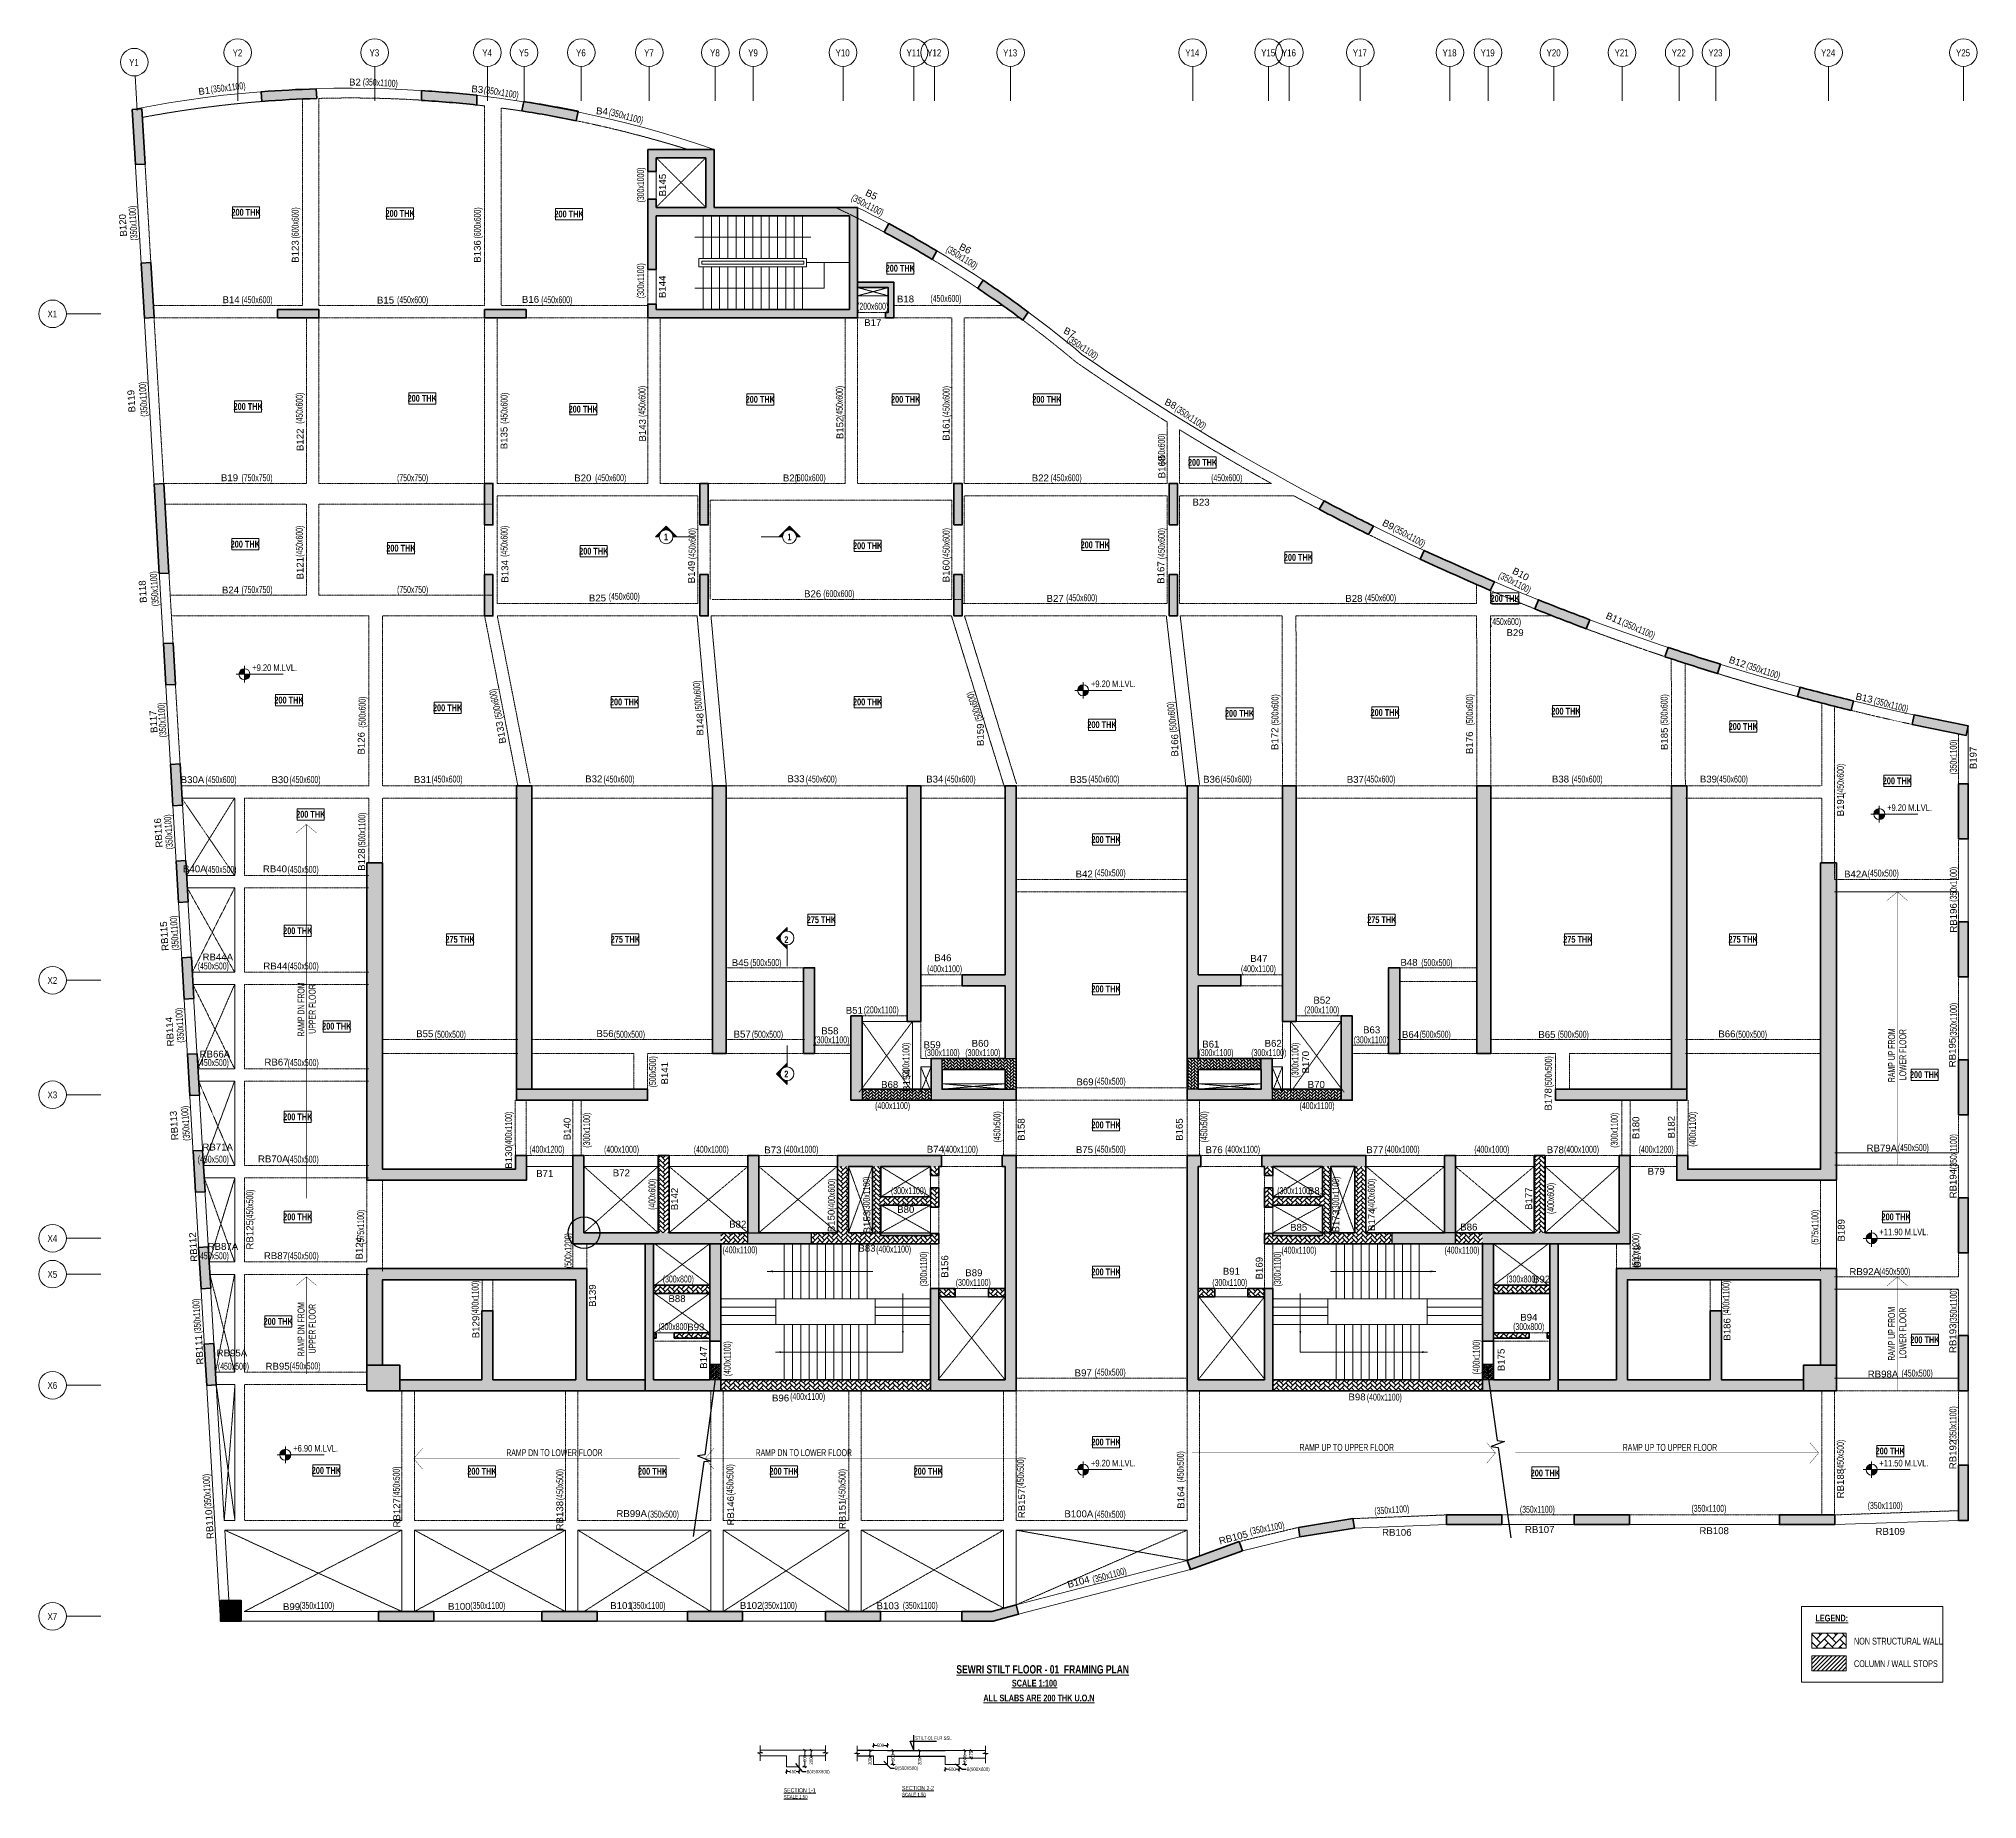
# Model space of a CAD drawing. Header units: millimetres. Extents: x 369 to 70603, y 264 to 64054.
import ezdxf
from ezdxf.enums import TextEntityAlignment as Align

# ---------------------------------------------------------------- set-up
doc = ezdxf.new("R2010")
doc.units = ezdxf.units.MM
doc.linetypes.add('Grid Line', pattern=[2222.5, 1270, -317.5, 317.5, -317.5])
doc.linetypes.add('HIDDEN', pattern=[0.375, 0.25, -0.125])
for name, color, linetype, lineweight in [('A-ANNO-DIMS', 8, 'Continuous', 15), ('A-DETL-MISC', 35, 'Continuous', 15), ('A-FLOR-IDEN', 11, 'Continuous', 9), ('A-GRIDS', 8, 'Continuous', 9), ('A-HIDD-ABVE', 8, 'HIDDEN', 20), ('G-____-____-DIMS', 7, 'Continuous', 9), ('G-ANNO-SYMB', 1, 'Continuous', 9), ('G-ANNO-TEXT', 231, 'Continuous', 9), ('S-BEAM', 7, 'Continuous', 18), ('S-BEAM-IDEN', 2, 'Continuous', 9), ('S-COL HATCH', 9, 'Continuous', 0), ('S-COLS', 5, 'Continuous', 35), ('S-GRIDS', 8, 'Continuous', 9), ('SEC TEXT', 50, 'Continuous', 5)]:
    doc.layers.add(name, color=color, linetype=linetype, lineweight=lineweight)
for name, color, linetype in [('Beam Nos', 7, 'Continuous'), ('changes', 7, 'Continuous'), ('dim', 8, 'Continuous'), ('SECTION LINE', 4, 'Continuous'), ('SUNK SLAB', 8, 'Continuous')]:
    doc.layers.add(name, color=color, linetype=linetype)
doc.styles.add('Arial Narrow', font='ARIALN.TTF', dxfattribs={"height": 400})
doc.styles.add('Dim.s & Anno.(Misc.)', font='ARIALN.TTF')
doc.styles.add('SC-BBS1', font='SansSerif')
doc.styles.add('sd', font='ARIALN.TTF')
doc.styles.add('SOBHA', font='swisscl.ttf')
doc.styles.add('Swis721 LtCn BT', font='swisscl.ttf', dxfattribs={"width": 0.9, "height": 233.355162})
doc.styles.add('Swis721 LtCn BT_1', font='swisscl.ttf', dxfattribs={"height": 240})
doc.styles.add('Swis721 LtCn BT_2', font='swisscl.ttf', dxfattribs={"height": 244.992296})
doc.styles.add('Swis721 LtCn BT_B', font='', dxfattribs={"width": 0.9, "height": 246.918336})
doc.styles.get('Swis721 LtCn BT_B').set_extended_font_data('Swis721 LtCn BT', bold=True)
doc.dimstyles.new('A-GFC-100', dxfattribs={"dimscale": 100, "dimtxt": 1.75, "dimasz": 1.5, "dimexe": 1.5, "dimexo": 0, "dimgap": 1, "dimtad": 1, "dimdsep": 46, "dimtxsty": 'Dim.s & Anno.(Misc.)', "dimblk": 'ARCHTICK', "dimcen": 0, "dimdle": 1.5, "dimclrd": 256, "dimclre": 8, "dimclrt": 6, "dimazin": 2, "dimtfac": 1, "dimtix": 1, "dimtmove": 2, "dimatfit": 3, "dimfxl": 1, "dimtolj": 1, "dimlwd": -1, "dimlwe": 9, "dimarcsym": 0})
doc.dimstyles.new('S-50', dxfattribs={"dimscale": 50, "dimtxt": 2.5, "dimasz": 1.5, "dimexe": 1.5, "dimexo": 1.5, "dimgap": 0.1, "dimtad": 0, "dimdec": 0, "dimrnd": 0.0005, "dimzin": 0, "dimdsep": 46, "dimtxsty": 'SOBHA', "dimblk": 'OBLIQUE', "dimcen": 0.09, "dimclrd": 8, "dimclre": 8, "dimclrt": 6, "dimadec": 0, "dimazin": 0, "dimtfac": 1, "dimtdec": 0, "dimtofl": 0, "dimtmove": 0, "dimatfit": 3, "dimfxl": 1.5, "dimfxlon": 1, "dimtolj": 1, "dimtzin": 0, "dimlwd": -1, "dimlwe": -1, "dimarcsym": 0})
pattern_1 = [(45, (-31966103.18, 21022167.41), (0, 113.13708499), [240, -80]), (135, (-31966046.61, 21022223.98), (9e-15, 113.13708499), [240, -80])]
pattern_2 = [(45, (-31794446.85, 20735559.75), (0, 169.7056275), [360, -120]), (135, (-31794362, 20735644.6), (1e-14, 169.7056275), [360, -120])]
pattern_3 = [(45, (-31794446.85, 20683630.75), (0, 169.7056275), [360, -120]), (135, (-31794362, 20683715.6), (1e-14, 169.7056275), [360, -120])]
pattern_4 = [(45, (-31794446.854, 20735559.75), (0, 113.13708499), [240, -80]), (135, (-31794390.286, 20735616.32), (9e-15, 113.13708499), [240, -80])]

msp = doc.modelspace()

# ---------------------------------------------------------------- texts
at = {"layer": 'A-FLOR-IDEN', "color": 1, "char_height": 246.92, "width": 1155, "attachment_point": 2, "line_spacing_factor": 0.964267, "style": 'Swis721 LtCn BT_B'}
for s, insert in [('200 THK', (7879.7, 57889.6)), ('200 THK', (7879.7, 57889.6)), ('200 THK', (13461.2, 57848.6)), ('200 THK', (13461.2, 57848.6)), ('200 THK', (19582.2, 57827.6)), ('200 THK', (19582.2, 57827.6)), ('200 THK', (31583.7, 55861.6)), ('200 THK', (31583.7, 55861.6)), ('200 THK', (7955.2, 50852.1)), ('200 THK', (7955.2, 50852.1)), ('200 THK', (14262.7, 51149.1)), ('200 THK', (14262.7, 51149.1)), ('200 THK', (20095.7, 50755.6)), ('200 THK', (20095.7, 50755.6)), ('200 THK', (26510.7, 51111.8)), ('200 THK', (26510.7, 51111.8)), ('200 THK', (31778.2, 51111.8)), ('200 THK', (36895.7, 51111.8)), ('200 THK', (42535.2, 48827.1)), ('200 THK', (42535.2, 48827.1)), ('200 THK', (7851.9, 45864.8)), ('200 THK', (7851.9, 45864.8)), ('200 THK', (13491.7, 45719.6)), ('200 THK', (13491.7, 45719.6)), ('200 THK', (30401.2, 45807.1)), ('200 THK', (30401.2, 45807.1)), ('200 THK', (38646.2, 45842.6)), ('200 THK', (38646.2, 45842.6)), ('200 THK', (20478.2, 45611.6)), ('200 THK', (20478.2, 45611.6)), ('200 THK', (46008.7, 45385.1)), ('200 THK', (46008.7, 45385.1)), ('200 THK', (53501.2, 43898.1)), ('200 THK', (53501.2, 43898.1)), ('200 THK', (9435.7, 40214.1)), ('200 THK', (9435.7, 40214.1)), ('200 THK', (21593.7, 40147.1)), ('200 THK', (21593.7, 40147.1)), ('200 THK', (30401.2, 40147.1)), ('200 THK', (30401.2, 40147.1)), ('200 THK', (15182.7, 39934.1)), ('200 THK', (15182.7, 39934.1)), ('200 THK', (43875.2, 39733.6)), ('200 THK', (43875.2, 39733.6)), ('200 THK', (49151.2, 39764.6)), ('200 THK', (49151.2, 39764.6)), ('200 THK', (55702.7, 39813.1)), ('200 THK', (55702.7, 39813.1)), ('200 THK', (38892.2, 39324.6)), ('200 THK', (38892.2, 39324.6)), ('200 THK', (62127.7, 39257.6)), ('200 THK', (62127.7, 39257.6)), ('200 THK', (67709.7, 37288.6)), ('200 THK', (67709.7, 37288.6)), ('200 THK', (10224.3, 36076)), ('200 THK', (39037.9, 35162.9)), ('200 THK', (9753.3, 31856.8)), ('275 THK', (28724.6, 32256)), ('275 THK', (49030.3, 32256)), ('275 THK', (15634.6, 31546)), ('275 THK', (21621.6, 31546)), ('275 THK', (56133.3, 31546)), ('275 THK', (62120.3, 31546)), ('200 THK', (39037.9, 29748.6)), ('200 THK', (11165.8, 28396.9)), ('200 THK', (68694.8, 26643.6)), ('200 THK', (9753.3, 25114.9)), ('200 THK', (39037.9, 24822.8)), ('200 THK', (9753.3, 21488.7)), ('200 THK', (67664.3, 21488.7)), ('200 THK', (39037.9, 19495.4)), ('200 THK', (9043.8, 17700.7)), ('200 THK', (68707.3, 17036.7)), ('200 THK', (39037.9, 13330.1)), ('200 THK', (67451.5, 13006.2)), ('200 THK', (10788.9, 12299.5)), ('200 THK', (16426.7, 12270.7)), ('200 THK', (22610.1, 12270.7)), ('200 THK', (27372.6, 12270.7)), ('200 THK', (32597.5, 12270.7)), ('200 THK', (54954.6, 12206.6))]:
    msp.add_mtext(s, dxfattribs=dict(at, insert=insert))
at = {"layer": 'Beam Nos', "color": 3, "style": 'SC-BBS1'}
for s, p in [('B2', (11824.8, 62284.5, 0)), ('B14', (7336.8, 54398, 0)), ('B15', (12933.3, 54385.5, 0)), ('B16', (18184.8, 54410, 0)), ('B18', (31772.3, 54425, 0)), ('B17', (30587.3, 53568.5, 0)), ('B19', (7280.3, 47948, 0)), ('B20', (20081.3, 47941.1)), ('B21', (27641.3, 47941.1)), ('B22', (36655.8, 47941.1)), ('B23', (42480.8, 47062.7)), ('B24', (7315.8, 43880.6)), ('B25', (20610.8, 43591.1)), ('B26', (28407.3, 43742.6)), ('B27', (37194.3, 43574.2)), ('B28', (48016.6, 43574.2)), ('B29', (53857.6, 42336.7)), ('B30A', (5937.3, 37007.4)), ('B30', (9110.5, 37007.4)), ('B31', (14271.2, 37012.2)), ('B32', (20478.1, 37035.7)), ('B33', (27804.9, 37040.9)), ('B34', (32833.1, 37027.5)), ('B35', (38041.1, 37014.9)), ('B36', (42865.7, 37022.8)), ('B37', (48070.2, 37019.1)), ('B38', (55503.1, 37030.2)), ('B39', (60863.2, 37030.2)), ('B40A', (6022.2, 33776.5)), ('RB40', (8926.3, 33774.9)), ('B42', (38246.2, 33591.1)), ('B42A', (66204.9, 33588.2)), ('RB44A', (6855, 30583.3)), ('RB44', (8942.1, 30255.8)), ('B45', (25787.3, 30376.6)), ('B46', (33126.3, 30554.1)), ('B47', (44575.8, 30529.1)), ('B48', (50014.8, 30387.6)), ('B51', (29918.8, 28651)), ('B52', (46861.7, 29017.4)), ('B55', (14353.7, 27800.8)), ('B56', (20885.3, 27809.4)), ('B57', (25854.7, 27786.2, 0)), ('B58', (29032, 27906.3)), ('B63', (48661.7, 27943.1)), ('B64', (50071.5, 27775.5)), ('B65', (55011.7, 27774)), ('B66', (61533.6, 27795.7, 0)), ('RB66A', (6750.1, 27064)), ('B59', (32738, 27398.4)), ('B60', (34478.5, 27453.5)), ('B61', (42834.9, 27425.6)), ('B62', (45094.3, 27453.9)), ('RB67', (8982.4, 26772.9)), ('B68', (31199.1, 25962)), ('B69', (38275.6, 26057)), ('B70', (46655.6, 25962)), ('RB71A', (6851, 23695.4)), ('B73', (26966.3, 23591.1)), ('B74', (32852.9, 23615.3)), ('B75', (38257.3, 23602)), ('B76', (42952.8, 23598.5)), ('B77', (48777.8, 23598.5)), ('B78', (55316.8, 23598.5)), ('RB79A', (67147.9, 23658.7)), ('RB70A', (8864.7, 23266.7)), ('B71', (18701.8, 22737.7)), ('B72', (21476.8, 22760.2)), ('B79', (58971.3, 22815.1)), ('B81', (46662, 22112.2)), ('B82', (25694.5, 20900.9)), ('B80', (31781.3, 21436.2)), ('B85', (46017.3, 20787.2)), ('B86', (52182, 20796.7)), ('RB87A', (7040.1, 20095.3, 0)), ('RB87', (8960.1, 19759.2)), ('B83', (30376, 20030.8)), ('B89', (34248.7, 19140)), ('B91', (43579.7, 19194.9, 0)), ('B92', (54818.3, 18909.7, 0)), ('RB92A', (66524.9, 19182.7)), ('B88', (23492.3, 18202.3)), ('B94', (54357.3, 17526.1, 0)), ('B93', (24175.2, 17176.5, 0)), ('RB95A', (7366, 16233.6, 0)), ('RB95', (9022.4, 15754.3, 0)), ('B97', (38211, 15513.1, 0)), ('RB98A', (67188.8, 15471, 0)), ('B96', (27245.5, 14602.2, 0)), ('B98', (48132.6, 14640.9, 0)), ('RB99A', (21851.1, 10413.8, 0)), ('B100A', (38053.4, 10404.8, 0)), ('B99', (9527.5, 7041.3, 0)), ('B100', (15605, 7053.8, 0)), ('B101', (21481.7, 7080.8, 0)), ('B102', (26178.9, 7085.5, 0)), ('B103', (31133.7, 7075.3, 0))]:
    msp.add_text(s, height=250, dxfattribs=at).set_placement(p, align=Align.BOTTOM_CENTER)
for s, rotation, p in [('B1', 7.549164, (6391, 61968.8)), ('B3', 355.133948, (16242.4, 62026.1, 0)), ('B4', 355.133948, (20759.6, 61231.1, 0)), ('B145', 90, (23170.3, 58751.6, 0)), ('B5', 332.64829, (30446.4, 58231, 0)), ('B123', 90, (9861.3, 56344.5)), ('B136', 90, (16458.8, 56346.9, 0)), ('B6', 332.64829, (33844.8, 56273.7)), ('B144', 90, (23160.4, 55065.9)), ('B7', 332.64829, (37629.1, 53235.2, 0)), ('B8', 332.64829, (41288.2, 50650.1, 0)), ('B122', 90, (10036.6, 49524)), ('B135', 90, (17426.4, 49587.7, 0)), ('B143', 90, (22440.8, 49866.4)), ('B152', 90, (29596.3, 49953.3, 0)), ('B161', 90, (33442.6, 49897.8, 0)), ('B168', 90, (41259.2, 48534.9, 0)), ('B9', 332.64829, (49174, 46269.7, 0)), ('B121', 90, (10036.6, 44870.4)), ('B134', 90, (17458.1, 44755.1, 0)), ('B149', 90, (24216.1, 44731.1, 0)), ('B160', 90, (33442.6, 44766.3, 0)), ('B167', 90, (41225, 44712.1, 0)), ('B10', 331.961303, (53970.5, 44481.7)), ('B11', 335.988913, (57374.9, 42866.7)), ('B12', 341.267559, (61851.7, 41282.1)), ('B13', 347.635051, (66467.3, 39976.7, 0)), ('B148', 90, (24526.2, 39214.6, 0)), ('B126', 90, (12252.5, 38525.8)), ('B133', 99.963771, (17309.8, 38952.3, 0)), ('B159', 90, (34685.1, 38835.1, 0)), ('B166', 90, (41726.8, 38452.4, 0)), ('B172', 90, (45353.3, 38690.7)), ('B176', 90, (52406.3, 38544.7, 0)), ('B185', 90, (59465.6, 38687.5)), ('B191', 90, (65847, 36287.5, 0)), ('B128', 90, (12264.4, 34312.4)), ('B141', 90, (23246.6, 26570.7)), ('B154', 90, (32008.1, 26305.8, 0)), ('B170', 90, (46469.9, 26969.4)), ('B178', 90, (55257.7, 25623.7)), ('B140', 90, (19711.3, 24549.9)), ('B158', 90, (36165.4, 24529, 0)), ('B165', 90, (41894.6, 24528.8, 0)), ('B180', 90, (58434.9, 24592.4)), ('B182', 90, (59720.3, 24615.5)), ('B130', 90, (17594, 23518.2, 0)), ('B142', 90, (23603, 22013)), ('B177', 90, (54552.8, 22025.7)), ('RB125', 90, (8214.9, 20715.7)), ('B150', 90, (29282, 21217.7)), ('B153', 90, (30574.6, 21175.9, 0)), ('B173', 90, (47563.7, 21207)), ('B174', 90, (48862.3, 21261.6)), ('B189', 90, (65874.7, 20879.3, 0)), ('B124', 90, (12178.1, 20228)), ('B156', 90, (33395.5, 19565.8, 0)), ('B169', 90, (44788.6, 19506.3, 0)), ('B179', 90, (58481.8, 19939.6)), ('B139', 90, (20629.1, 18512.2)), ('B129', 90, (16404.5, 17375.8, 0)), ('B186', 90, (61738.4, 17288.3, 0)), ('B147', 90, (24656.1, 16269.4, 0)), ('B175', 90, (53554.4, 16182.4)), ('RB188', 90, (65846.6, 11699.7, 0)), ('RB157', 90, (36180, 10979.2, 0)), ('B164', 90, (41951.1, 11196.9, 0)), ('RB127', 90, (13540.5, 10639.8)), ('RB138', 90, (19446.4, 10538.6)), ('RB146', 90, (25636.5, 10716.1, 0)), ('RB151', 90, (29683.1, 10587.5, 0))]:
    msp.add_text(s, height=250, rotation=rotation, dxfattribs=at).set_placement(p, align=Align.BOTTOM_CENTER)
at = {"layer": 'Beam Nos', "style": 'SC-BBS1'}
for s, rotation, p in [('B120', 93.339, (3616, 57305.8, 0)), ('B119', 93.339, (3924, 50934.3, 0)), ('B118', 93.339, (4335.5, 44031.8, 0)), ('B117', 93.339, (4724.5, 39319.8, 0)), ('B197', 90, (70657.5, 37995.3, 0)), ('RB116', 93.339, (4900.5, 35291.8, 0)), ('RB196', 90, (69939.4, 32198.2, 0)), ('RB115', 93.339, (5117, 31548.8, 0)), ('RB114', 93.339, (5313, 28087.8, 0)), ('RB195', 90, (69899.4, 27319.4, 0)), ('RB113', 93.339, (5469.5, 24685.3, 0)), ('RB194', 90, (69928.5, 22569.3, 0)), ('RB112', 93.339, (6166, 20282.8, 0)), ('RB111', 93.339, (6383.2, 16558.7, 0)), ('RB193', 90, (69919.9, 16967.2, 0)), ('RB192', 90, (69919.9, 12755.7, 0)), ('RB110', 93.339, (6752.1, 10237.3, 0)), ('RB105', 14.57455, (43702.3, 9554, 0)), ('B104', 14.57455, (38088.8, 7947, 0))]:
    msp.add_text(s, height=250, rotation=rotation, dxfattribs=at).set_placement(p, align=Align.BOTTOM_CENTER)
for s, p in [('RB106', (49573.5, 9734.4, 0)), ('RB107', (54751.5, 9836.4, 0)), ('RB108', (61070, 9794.4, 0)), ('RB109', (67451.5, 9768.4, 0))]:
    msp.add_text(s, height=250, dxfattribs=at).set_placement(p, align=Align.BOTTOM_CENTER)
at = {"layer": 'dim', "color": 6, "char_height": 125, "attachment_point": 1, "style": 'SOBHA'}
for s, insert in [('\\A1;STILT-01 FLR SSL', (32116.3, 2541.7, 0)), ('\\A1; B(500X500) ', (31350.1, 1453.9, 0)), ('\\A1; B(500X600) ', (33942.2, 1412.6, 0)), ('\\A1; B(450X600) ', (28143.3, 1327.2))]:
    msp.add_mtext(s, dxfattribs=dict(at, insert=insert))
at = {"layer": 'G-____-____-DIMS', "char_height": 240, "attachment_point": 1, "line_spacing_factor": 0.970126, "style": 'Swis721 LtCn BT_1'}
for s, insert, width in [('+9.20 M.LVL.', (8105.8, 41385.2, 0), 1683.881), ('+9.20 M.LVL.', (38493.2, 40800.2, 0), 1683.881), ('+9.20 M.LVL.', (67339.2, 36314.2, 0), 1683.881), ('+11.90 M.LVL.', (67060.7, 20940.7, 0), 2163.211), ('+6.90 M.LVL.', (9589.7, 13100.2, 0), 1683.881), ('+9.20 M.LVL.', (38493.2, 12561.2, 0), 1683.881), ('+11.50 M.LVL.', (67060.7, 12561.2, 0), 2163.211)]:
    msp.add_mtext(s, dxfattribs=dict(at, insert=insert, width=width))
at = {"layer": 'G-ANNO-SYMB', "color": 5, "char_height": 246.9, "width": 330, "line_spacing_factor": 0.964267, "style": 'Swis721 LtCn BT_B'}
for s, insert, attachment_point in [('1', (23096.3, 46122.5), 2), ('1', (27567.7, 46122.5), 2), ('2', (27454.2, 31285.8), 8), ('2', (27454.2, 26417), 8)]:
    msp.add_mtext(s, dxfattribs=dict(at, insert=insert, attachment_point=attachment_point))
at = {"layer": 'G-ANNO-TEXT', "color": 7, "char_height": 244.992, "attachment_point": 1, "line_spacing_factor": 0.971848, "style": 'Swis721 LtCn BT_2'}
for s, insert, width in [('\\fSwis721 LtCn BT|b1|i0|c0|p34|;\\LLEGEND:', (64741.2, 6949.8), 1299), ('NON STRUCTURAL WALL', (66137.1, 6114.4), 3845.238), ('COLUMN / WALL STOPS', (66137.1, 5298), 3845.238)]:
    msp.add_mtext(s, dxfattribs=dict(at, insert=insert, width=width))
at = {"layer": 'G-ANNO-TEXT', "color": 6, "insert": (33616.2, 5120.9), "char_height": 300, "width": 6923.66, "attachment_point": 1, "line_spacing_factor": 0.971848, "style": 'Swis721 LtCn BT_2'}
msp.add_mtext('{\\fSwis721 LtCn BT|b1|i0|c0|p34;\\LSEWRI STILT FLOOR - 01  FRAMING PLAN }', dxfattribs=at)
at = {"layer": 'G-ANNO-TEXT', "color": 1, "char_height": 244.992, "attachment_point": 1, "line_spacing_factor": 0.971848, "style": 'Swis721 LtCn BT_2'}
for s, insert, width in [('{\\fSwis721 LtCn BT|b1|i0|c0|p34;\\LSCALE 1:100}', (35627.4, 4593.3), 1551.037), ('{\\fSwis721 LtCn BT|b1|i0|c0|p34;\\LALL SLABS ARE 200 THK U.O.N}', (34593.2, 4054.9), 3728.693)]:
    msp.add_mtext(s, dxfattribs=dict(at, insert=insert, width=width))
at = {"layer": 'S-BEAM-IDEN', "style": 'Swis721 LtCn BT', "width": 0.8}
for s, rotation, p in [('(350x1100)', 356.840561, (12105.5, 62375.9)), ('(350x1100)', 6.479048, (6612.9, 62095.5)), ('(350x1100)', 350.685393, (16485.3, 62090.8)), ('(350x1100)', 345.05471, (21008.4, 61292.9)), ('(300x1000)', 90, (22300.6, 58124.9, 0)), ('(350x1100)', 331.79745, (29780.6, 58221.2)), ('(350x1100)', 93.604421, (3947.6, 56748.5, 0)), ('(600x600)', 90, (9783.8, 56818.5)), ('(600x600)', 90, (16386.2, 56818.5, 0)), ('(350x1100)', 327.983375, (33216.9, 56366.2)), ('(300x1100)', 90, (22300.6, 54652.9, 0)), ('(450x600)', 360, (32674.9, 54521.8, 0)), ('(450x600)', 360, (7713.2, 54473.7)), ('(450x600)', 360, (13350.8, 54473.7)), ('(450x600)', 360, (18573.3, 54473.7)), ('(200x600)', 360, (30020.4, 54236.5, 0)), ('(350x1100)', 326.357118, (37603.5, 53119.3)), ('(350x1100)', 93.604421, (4319.8, 50368.8, 0)), ('(450x600)', 90, (9934.3, 50105.2, 0)), ('(450x600)', 90, (17353, 50104)), ('(450x600)', 90, (22350.8, 50351.1, 0)), ('(450x600)', 90, (29500.8, 50351.1, 0)), ('(450x600)', 90, (33368.5, 50344.7, 0)), ('(350x1100)', 326.357118, (41512.2, 50583.5)), ('(450x600)', 90, (41168.5, 48622.4, 0)), ('(750x750)', 360, (7713.2, 48023.7)), ('(750x750)', 360, (13350.8, 48023.7)), ('(450x600)', 360, (20527.5, 48023.7)), ('(600x600)', 360, (27753.2, 48023.7)), ('(450x600)', 360, (37029.2, 48023.7)), ('(450x600)', 360, (42847.4, 48023.7)), ('(350x1100)', 331.043018, (49418.3, 46238.2)), ('(450x600)', 90, (9934.3, 45284.4, 0)), ('(450x600)', 90, (17353, 45283.2)), ('(450x600)', 90, (24168.5, 45198.2, 0)), ('(450x600)', 90, (33368.5, 45198.2, 0)), ('(450x600)', 90, (41168.5, 45198.2, 0)), ('(350x1100)', 93.604421, (4720.5, 43501.2, 0)), ('(350x1100)', 332.517574, (53233.9, 44535.3)), ('(750x750)', 360, (7713.2, 43973.7)), ('(750x750)', 360, (13350.8, 43973.7)), ('(450x600)', 360, (21020, 43726.4)), ('(600x600)', 360, (28795, 43823.7)), ('(450x600)', 360, (37596, 43673.7)), ('(450x600)', 360, (48420.3, 43673.7)), ('(450x600)', 360, (52948.3, 42811.2)), ('(350x1100)', 336.769663, (57705.1, 42805.8)), ('(350x1100)', 341.716901, (62217.8, 41242.1)), ('(500x600)', 103.063954, (17171.5, 39418.5)), ('(500x600)', 95.079556, (24411.5, 39687, 0)), ('(500x600)', 109.177342, (34579.4, 39362.3, 0)), ('(500x600)', 90, (45284.8, 39174.4)), ('(500x600)', 90, (52334.8, 39174.4, 0)), ('(500x600)', 90, (59384.8, 39174.4)), ('(350x1100)', 345.468765, (66840.4, 39963.5)), ('(350x1100)', 93.604421, (4997.8, 38747.6, 0)), ('(500x600)', 90, (12209.9, 39093)), ('(500x600)', 96.261232, (41609.9, 38931.2, 0)), ('(350x1100)', 90, (69862.7, 37395.9)), ('(450x600)', 360, (6409.5, 37089.4)), ('(450x600)', 360, (9452.2, 37089.4)), ('(450x600)', 90, (65769.8, 36657.4)), ('(350x1100)', 93.604421, (5234.4, 34691.9, 0)), ('(500x1100)', 90, (12201.9, 34749.1)), ('(450x500)', 360, (6407.9, 33831.9)), ('(450x500)', 360, (9384.2, 33831.9)), ('(350x1100)', 90, (69862.7, 32782.3, 0)), ('(350x1100)', 93.604421, (5448.3, 31026.2, 0)), ('(450x500)', 360, (6129.8, 30331.9)), ('(450x500)', 360, (9384.2, 30331.9)), ('(500x500)', 360, (26147.9, 30457)), ('(400x1100)', 360, (32556.4, 30232.5, 0)), ('RAMP DN FROM', 90, (9996, 27900.2)), ('UPPER FLOOR', 90, (10400.9, 28002.9)), ('(200x1100)', 360, (30260.3, 28742.5, 0)), ('(350x1100)', 90, (69862.7, 27854.3)), ('(350x1100)', 93.604421, (5643.2, 27685.9, 0)), ('(500x500)', 360, (14718.3, 27857)), ('(500x500)', 360, (21206.8, 27857)), ('(500x500)', 360, (26208.2, 27857)), ('(300x1100)', 360, (28471, 27657)), ('(300x1100)', 90, (31912.1, 26410, 0)), ('(300x1100)', 360, (32468.4, 27192.5, 0)), ('(300x1100)', 360, (33940.6, 27192.5, 0)), ('(300x1100)', 90, (46009.5, 26410, 0)), ('RAMP UP FROM', 90, (67624.7, 26247.9)), ('LOWER FLOOR', 90, (68029.6, 26318.8)), ('(450x500)', 360, (6129.8, 26831.9)), ('(450x500)', 360, (9384.2, 26831.9)), ('(500x500)', 90, (22732.7, 26059)), ('(500x500)', 90, (55188.9, 26059)), ('(350x1100)', 93.604421, (5850.6, 24130.3, 0)), ('(400x1100)', 90, (17511.9, 23908.3)), ('(300x1100)', 90, (20344.2, 23872.9)), ('(450x500)', 90, (35212.1, 24063.1)), ('(450x500)', 90, (42709.5, 24063.1)), ('(300x1100)', 90, (57577.4, 23872.9)), ('(400x1100)', 90, (60409.7, 23908.3)), ('(400x1200)', 360, (18146.5, 23689.7)), ('(400x1000)', 360, (20850.9, 23689.7)), ('(400x1000)', 360, (24100.9, 23689.7)), ('(400x1000)', 360, (27350.9, 23689.7)), ('(400x1100)', 360, (33130.9, 23689.7)), ('(450x500)', 360, (38621.3, 23689.7)), ('(350x1100)', 90, (69862.7, 23098.4)), ('(450x500)', 360, (6129.8, 23331.9)), ('(450x500)', 360, (9384.2, 23331.9)), ('(400x600)', 90, (22712.1, 21621.8)), ('(400x600)', 90, (29212.1, 21621.8)), ('(300x1100)', 90, (30482.1, 21559.1)), ('(300x1100)', 90, (47484.1, 21559.1)), ('(400x600)', 90, (48774.7, 21621.8, 0)), ('(450x500)', 90, (8138.4, 21230.7, 0)), ('(300x1100)', 360, (31248.5, 22190.5)), ('(400x600)', 90, (55272, 21470.1, 0)), ('(575x1100)', 90, (12156.5, 20358.1)), ('(575x1100)', 90, (64849.1, 20358.1, 0)), ('(500x1200)', 90, (19669.9, 19510, 0)), ('(500x1200)', 90, (58354.4, 19521.4)), ('(450x500)', 360, (6129.8, 19831.9)), ('(450x500)', 360, (9384.2, 19831.9)), ('(400x1100)', 360, (25143.8, 20044.4)), ('(400x1100)', 360, (30709.8, 20073.2)), ('(300x1100)', 90, (32550.6, 18845.5, 0)), ('(300x1100)', 90, (45371, 18845.5, 0)), ('(400x1100)', 360, (45394.2, 20034)), ('(400x1100)', 360, (51303.9, 20034)), ('(300x800)', 360, (22978.6, 18989.8)), ('(300x1100)', 360, (33594.6, 18864.5)), ('(300x800)', 360, (53544.6, 18989.8)), ('(400x1100)', 90, (16305.4, 17788.4)), ('(400x1100)', 90, (61624, 17788.4)), ('(350x1100)', 90, (69862.7, 17500.8)), ('(350x1100)', 93.604421, (6258, 17148.2, 0)), ('RAMP DN FROM', 90, (9996, 16313.7)), ('UPPER FLOOR', 90, (10400.9, 16416.4)), ('RAMP UP FROM', 90, (67624.7, 16155.9)), ('LOWER FLOOR', 90, (68029.6, 16226.8)), ('(300x800)', 360, (22820.6, 17264.5)), ('(400x1100)', 90, (25438.6, 15591.2)), ('(400x1100)', 90, (52577.3, 15653.7)), ('(450x500)', 360, (6859, 15827.4)), ('(450x500)', 360, (9452.2, 15839.4)), ('(450x500)', 360, (38621.3, 15614.5)), ('(400x1100)', 360, (27595.3, 14735.5)), ('(400x1100)', 360, (48487.8, 14711.2)), ('(350x1100)', 90, (69848.7, 13236.9, 0)), ('(450x500)', 90, (41856.6, 11746.2)), ('(450x500)', 90, (65768.5, 12161.7)), ('(450x500)', 90, (13448.3, 11194.4)), ('(450x500)', 90, (19372.4, 11101.9)), ('(450x500)', 90, (25537.9, 11274.9)), ('(450x500)', 90, (29598.3, 11101.9)), ('(450x500)', 90, (36065, 11532.7)), ('(350x1100)', 93.604421, (6628.7, 10794.2, 0)), ('(350x500)', 360, (22436.4, 10468.6)), ('(450x500)', 360, (38621.3, 10464.5)), ('(350x1100)', 4.137547, (48769, 10582.2, 0)), ('(350x1100)', 10.788367, (44275.4, 9845.6)), ('(350x1100)', 15.483236, (38582.1, 8097.6)), ('(350x1100)', 360, (9811.5, 7161.9)), ('(350x1100)', 360, (16005.5, 7161.9)), ('(350x1100)', 360, (21809, 7161.9)), ('(350x1100)', 360, (26574, 7161.9)), ('(350x1100)', 360, (31674.2, 7161.9))]:
    msp.add_text(s, height=250, rotation=rotation, dxfattribs=at).set_placement(p)
for s, p in [('(450x600)', (14597.1, 37105.3)), ('(450x600)', (20829.2, 37105.3)), ('(450x600)', (28160.5, 37105.3)), ('(450x600)', (33185.7, 37105.3)), ('(450x600)', (38395, 37105.3)), ('(450x600)', (43186.9, 37105.3)), ('(450x600)', (48393.9, 37105.3)), ('(450x600)', (55902.2, 37105.3)), ('(450x600)', (61166.2, 37105.3)), ('(450x500)', (38621.3, 33705.3)), ('(450x500)', (66633.9, 33697.7)), ('(400x1100)', (43927.5, 30232.5, 0)), ('(500x500)', (50461.3, 30457)), ('(200x1100)', (46223.6, 28742.5, 0)), ('(500x500)', (50401, 27857)), ('(500x500)', (55402.4, 27857)), ('(500x500)', (61858.4, 27857)), ('(300x1100)', (42388.6, 27192.5, 0)), ('(300x1100)', (44301.7, 27192.5, 0)), ('(300x1100)', (48012.9, 27657)), ('(450x500)', (38621.3, 26155.3)), ('(400x1100)', (30672.3, 25271.3, 0)), ('(400x1100)', (46051.6, 25271.3, 0)), ('(400x1100)', (43353.1, 23689.7)), ('(400x1000)', (49133.1, 23689.7)), ('(400x1000)', (52383.1, 23689.7)), ('(400x1000)', (55633.1, 23689.7)), ('(400x1200)', (58337.5, 23689.7)), ('(450x500)', (67723.8, 23749.8, 0)), ('(300x1100)', (45240.8, 22190.5)), ('(300x1100)', (42889.3, 18864.5)), ('(450x500)', (67051.3, 19266.9, 0)), ('(300x800)', (53788.6, 17264.5)), ('(450x500)', (67864.6, 15581.2)), ('RAMP DN TO LOWER FLOOR', (17308.4, 12696.8)), ('RAMP DN TO LOWER FLOOR', (26341.4, 12696.8)), ('RAMP UP TO UPPER FLOOR', (46050.1, 12888.8)), ('RAMP UP TO UPPER FLOOR', (57759.8, 12888.8)), ('(350x1100)', (54033.1, 10644.8, 0)), ('(350x1100)', (60249, 10679.1)), ('(350x1100)', (66634.5, 10781.1))]:
    msp.add_text(s, height=250, dxfattribs=at).set_placement(p)
at = {"layer": 'SEC TEXT', "color": 1, "linetype": 'ByBlock', "char_height": 150, "width": 1170.106, "attachment_point": 1, "rotation": 0.010721, "style": 'sd'}
for s, insert in [('{\\fSwis721 LtCn BT|b0|i0|c0|p34;\\LSECTION 2-2\\P\\H0.83333x;SCALE 1:50}', (31646.8, 745.8)), ('{\\fSwis721 LtCn BT|b0|i0|c0|p34;\\LSECTION 1-1\\P\\H0.83333x;SCALE 1:50}', (27361.6, 663.7))]:
    msp.add_mtext(s, dxfattribs=dict(at, insert=insert))

# ---------------------------------------------------------------- blocks, each defined once
blk = doc.blocks.new('*U10')
blk.add_lwpolyline([(-28.23, 0), (-1.25, 0), (-0.62, 2.5), (0.62, -2.5), (1.25, 0), (34.3, 0)])
blk = doc.blocks.new('*U9')
blk.add_lwpolyline([(-31.73, 0), (-1.25, 0), (-0.62, 2.5), (0.62, -2.5), (1.25, 0), (28.62, 0)])
blk = doc.blocks.new('_ARCHTICK')
at = {"color": 0, "linetype": 'ByBlock', "const_width": 0.15}
blk.add_lwpolyline([(-0.5, -0.5), (0.5, 0.5)], dxfattribs=at)
blk = doc.blocks.new('A$Cb7cd9481')
at = {"layer": 'S-COL HATCH', "transparency": 33554687}
h = blk.add_hatch(color=256, dxfattribs=at)
h.dxf.hatch_style = 1
h.paths.add_polyline_path([(-9681, 41101), (-9700, 41450, 0.01185), (-11697, 41341), (-11678, 40991, -0.011949)])
h = blk.add_hatch(color=256, dxfattribs=at)
h.dxf.hatch_style = 1
h.paths.add_polyline_path([(-3886, 40864), (-3886, 41216, 0.011892), (-5886, 41384), (-5886, 41033, -0.011992)])
h = blk.add_hatch(color=256, dxfattribs=at)
h.dxf.hatch_style = 1
h.paths.add_polyline_path([(-282, 40295), (-212, 40638, 0.011811), (-2182, 40990), (-2251, 40647, -0.01191)])
h = blk.add_hatch(color=256, dxfattribs=at)
h.dxf.hatch_style = 1
h.paths.add_polyline_path([(-16019, 40721), (-16368, 40700), (-16252, 38704), (-15902, 38724)])
h = blk.add_hatch(color=256, dxfattribs=at)
h.dxf.hatch_style = 1
h.paths.add_polyline_path([(9915, 37151), (4715, 37151), (4715, 39251), (2315, 39251), (2315, 38451), (2615, 38451), (2615, 38951), (4415, 38951), (4415, 37151), (2615, 37151), (2615, 37451), (2315, 37451), (2315, 34901), (2615, 34901), (2615, 36851), (9615, 36851), (9615, 33451), (2615, 33451), (2615, 33651), (2315, 33651), (2315, 33151), (9915, 33151)])
h = blk.add_hatch(color=256, dxfattribs=at)
h.dxf.hatch_style = 1
h.paths.add_polyline_path([(11046, 36567), (10880, 36258, -0.01191), (12618, 35269), (12784, 35577, 0.011811)])
h = blk.add_hatch(color=256, dxfattribs=at)
h.dxf.hatch_style = 1
h.paths.add_polyline_path([(-15694, 35157), (-16043, 35136), (-15927, 33140), (-15578, 33160)])
h = blk.add_hatch(color=256, dxfattribs=at)
h.dxf.hatch_style = 1
h.paths.add_polyline_path([(11225, 34450), (9915, 34450), (9915, 34250), (11025, 34250), (11025, 33350), (10925, 33350), (10925, 33151), (11225, 33150), (11225, 33350)])
h = blk.add_hatch(color=256, dxfattribs=at)
h.dxf.hatch_style = 1
h.paths.add_polyline_path([(14462, 34513), (14267, 34222, -0.01191), (15902, 33069), (16097, 33360, 0.011811)])
h = blk.add_hatch(color=256, dxfattribs=at)
h.dxf.hatch_style = 1
h.paths.add_polyline_path([(-11102, 33451), (-11102, 33151), (-9602, 33151), (-9602, 33451)])
h = blk.add_hatch(color=256, dxfattribs=at)
h.dxf.hatch_style = 1
h.paths.add_polyline_path([(-3600, 33451), (-3600, 33151), (-2100, 33151), (-2100, 33451)])
h = blk.add_hatch(color=256, dxfattribs=at)
h.dxf.hatch_style = 1
h.paths.add_polyline_path([(-15227, 27150), (-15577, 27130), (-15387, 23885), (-15038, 23905)])
h = blk.add_hatch(color=256, dxfattribs=at)
h.dxf.hatch_style = 1
h.paths.add_polyline_path([(-3600, 25651), (-3300, 25651), (-3300, 27151), (-3600, 27151)])
h = blk.add_hatch(color=256, dxfattribs=at)
h.dxf.hatch_style = 1
h.paths.add_polyline_path([(-3600, 25651), (-3300, 25651), (-3300, 27151), (-3600, 27151)])
h = blk.add_hatch(color=256, dxfattribs=at)
h.dxf.hatch_style = 1
h.paths.add_polyline_path([(4200, 25651), (4500, 25651), (4500, 27151), (4200, 27151)])
h = blk.add_hatch(color=256, dxfattribs=at)
h.dxf.hatch_style = 1
h.paths.add_polyline_path([(4200, 25651), (4500, 25651), (4500, 27151), (4200, 27151)])
h = blk.add_hatch(color=256, dxfattribs=at)
h.dxf.hatch_style = 1
h.paths.add_polyline_path([(13400, 25651), (13700, 25651), (13700, 27151), (13400, 27151)])
h = blk.add_hatch(color=256, dxfattribs=at)
h.dxf.hatch_style = 1
h.paths.add_polyline_path([(13400, 25651), (13700, 25651), (13700, 27151), (13400, 27151)])
h = blk.add_hatch(color=256, dxfattribs=at)
h.dxf.hatch_style = 1
h.paths.add_polyline_path([(21200, 25651), (21500, 25651), (21500, 27151), (21200, 27151)])
h = blk.add_hatch(color=256, dxfattribs=at)
h.dxf.hatch_style = 1
h.paths.add_polyline_path([(21200, 25651), (21500, 25651), (21500, 27151), (21200, 27151)])
h = blk.add_hatch(color=256, dxfattribs=at)
h.dxf.hatch_style = 1
h.paths.add_polyline_path([(28420, 25306), (28602, 25607, -0.00603), (26815, 26517), (26634, 26217, 0.006005)])
h = blk.add_hatch(color=256, dxfattribs=at)
h.dxf.hatch_style = 1
h.paths.add_polyline_path([(30445, 24722), (30297, 24405, 0.004309), (32837, 23274), (32985, 23591, -0.004327)])
h = blk.add_hatch(color=256, dxfattribs=at)
h.dxf.hatch_style = 1
h.paths.add_polyline_path([(-3600, 22351), (-3300, 22351), (-3300, 23851), (-3600, 23851)])
h = blk.add_hatch(color=256, dxfattribs=at)
h.dxf.hatch_style = 1
h.paths.add_polyline_path([(-3600, 22351), (-3300, 22351), (-3300, 23851), (-3600, 23851)])
h = blk.add_hatch(color=256, dxfattribs=at)
h.dxf.hatch_style = 1
h.paths.add_polyline_path([(4200, 22351), (4500, 22351), (4500, 23851), (4200, 23851)])
h = blk.add_hatch(color=256, dxfattribs=at)
h.dxf.hatch_style = 1
h.paths.add_polyline_path([(4200, 22351), (4500, 22351), (4500, 23851), (4200, 23851)])
h = blk.add_hatch(color=256, dxfattribs=at)
h.dxf.hatch_style = 1
h.paths.add_polyline_path([(13400, 22351), (13700, 22351), (13700, 23851), (13400, 23851)])
h = blk.add_hatch(color=256, dxfattribs=at)
h.dxf.hatch_style = 1
h.paths.add_polyline_path([(13400, 22351), (13700, 22351), (13700, 23851), (13400, 23851)])
h = blk.add_hatch(color=256, dxfattribs=at)
h.dxf.hatch_style = 1
h.paths.add_polyline_path([(21200, 22351), (21500, 22351), (21500, 23851), (21200, 23851)])
h = blk.add_hatch(color=256, dxfattribs=at)
h.dxf.hatch_style = 1
h.paths.add_polyline_path([(21200, 22351), (21500, 22351), (21500, 23851), (21200, 23851)])
h = blk.add_hatch(color=256, dxfattribs=at)
h.dxf.hatch_style = 1
h.paths.add_polyline_path([(36311, 21885), (36443, 22213, -0.006015), (34578, 22935), (34446, 22609, 0.00603)])
h = blk.add_hatch(color=256, dxfattribs=at)
h.dxf.hatch_style = 1
h.paths.add_polyline_path([(-15239, 21348), (-15152, 19851), (-14802, 19871), (-14890, 21369)])
h = blk.add_hatch(color=256, dxfattribs=at)
h.dxf.hatch_style = 1
h.paths.add_polyline_path([(41071, 20263), (41183, 20599, -0.006015), (39279, 21210), (39167, 20874, 0.00603)])
h = blk.add_hatch(color=256, dxfattribs=at)
h.dxf.hatch_style = 1
h.paths.add_polyline_path([(45907, 18929), (46003, 19269, -0.006016), (44065, 19767), (43970, 19427, 0.006031)])
h = blk.add_hatch(color=256, dxfattribs=at)
h.dxf.hatch_style = 1
h.paths.add_polyline_path([(48195, 18764), (48125, 18421), (50085, 18021), (50155, 18363)])
h = blk.add_hatch(color=256, dxfattribs=at)
h.dxf.hatch_style = 1
h.paths.add_polyline_path([(-14983, 16966), (-14896, 15469), (-14547, 15489), (-14634, 16986)])
h = blk.add_hatch(color=256, dxfattribs=at)
h.dxf.hatch_style = 1
h.paths.add_polyline_path([(50155, 16269), (49805, 16269), (49805, 14269), (50155, 14269)])
h = blk.add_hatch(color=256, dxfattribs=at)
h.dxf.hatch_style = 1
h.paths.add_polyline_path([(-14779, 13466), (-14692, 11969), (-14342, 11989), (-14430, 13486)])
h = blk.add_hatch(color=256, dxfattribs=at)
h.dxf.hatch_style = 1
h.paths.add_polyline_path([(49805, 9269), (50155, 9269), (50155, 11269), (49805, 11269)])
h = blk.add_hatch(color=256, dxfattribs=at)
h.dxf.hatch_style = 1
h.paths.add_polyline_path([(-14575, 9966), (-14488, 8469), (-14138, 8489), (-14226, 9986)])
h = blk.add_hatch(color=256, dxfattribs=at)
h.dxf.hatch_style = 1
h.paths.add_polyline_path([(-14371, 6466), (-14283, 4969), (-13934, 4989), (-14021, 6486)])
h = blk.add_hatch(color=256, dxfattribs=at)
h.dxf.hatch_style = 1
h.paths.add_polyline_path([(50155, 6269), (49805, 6269), (49805, 4269), (50155, 4269)])
h = blk.add_hatch(color=256, dxfattribs=at)
h.dxf.hatch_style = 1
h.paths.add_polyline_path([(-14166, 2964), (-14079, 1466), (-13730, 1486), (-13817, 2984)])
h = blk.add_hatch(color=256, dxfattribs=at)
h.dxf.hatch_style = 1
h.paths.add_polyline_path([(50155, 1269), (49805, 1269), (49805, -731), (50155, -731)])
h = blk.add_hatch(color=256, dxfattribs=at)
h.dxf.hatch_style = 1
h.paths.add_polyline_path([(-13962, -536), (-13875, -2034), (-13525, -2014), (-13613, -516)])
h = blk.add_hatch(color=256, dxfattribs=at)
h.dxf.hatch_style = 1
h.paths.add_polyline_path([(-13758, -4034), (-13671, -5531), (-13321, -5511), (-13409, -4014)])
h = blk.add_hatch(color=256, dxfattribs=at)
h.dxf.hatch_style = 1
h.paths.add_polyline_path([(49805, -5724), (50155, -5724), (50155, -3724), (49805, -3724)])
h = blk.add_hatch(color=256, dxfattribs=at)
h.dxf.hatch_style = 1
h.paths.add_polyline_path([(49805, -10421), (50155, -10421), (50155, -8421), (49805, -8421)])
h = blk.add_hatch(color=256, dxfattribs=at)
h.dxf.hatch_style = 1
h.paths.add_polyline_path([(25886, -10678), (25942, -11024), (27916, -10706), (27860, -10360)])
h = blk.add_hatch(color=256, dxfattribs=at)
h.dxf.hatch_style = 1
h.paths.add_polyline_path([(31255, -10224), (31255, -10574), (33255, -10574), (33255, -10224)])
h = blk.add_hatch(color=256, dxfattribs=at)
h.dxf.hatch_style = 1
h.paths.add_polyline_path([(35880, -10224), (35880, -10574), (37880, -10574), (37880, -10224)])
h = blk.add_hatch(color=256, dxfattribs=at)
h.dxf.hatch_style = 1
h.paths.add_polyline_path([(43315, -10224), (43315, -10574), (45315, -10574), (45315, -10224)])
h = blk.add_hatch(color=256, dxfattribs=at)
h.dxf.hatch_style = 1
h.paths.add_polyline_path([(23855, -11522), (23735, -11193), (21855, -11874), (21974, -12203)])
h = blk.add_hatch(color=256, dxfattribs=at)
h.dxf.hatch_style = 1
h.paths.add_polyline_path([(-12423, -14074), (-12423, -13324), (-13173, -13324), (-13173, -14074)])
h = blk.add_hatch(color=256, dxfattribs=at)
h.dxf.hatch_style = 1
h.paths.add_polyline_path([(-5446, -14074), (-5446, -13724), (-7446, -13724), (-7446, -14074)])
h = blk.add_hatch(color=256, dxfattribs=at)
h.dxf.hatch_style = 1
h.paths.add_polyline_path([(478, -14074), (478, -13724), (-1522, -13724), (-1522, -14074)])
h = blk.add_hatch(color=256, dxfattribs=at)
h.dxf.hatch_style = 1
h.paths.add_polyline_path([(5745, -14074), (5745, -13724), (3745, -13724), (3745, -14074)])
h = blk.add_hatch(color=256, dxfattribs=at)
h.dxf.hatch_style = 1
h.paths.add_polyline_path([(10745, -14074), (10745, -13724), (8745, -13724), (8745, -14074)])
h = blk.add_hatch(color=256, dxfattribs=at)
h.dxf.hatch_style = 1
h.paths.add_polyline_path([(15747, -13822), (15654, -13485), (14779, -13724), (13686, -13724), (13686, -14074), (14825, -14074)])
at = {"layer": 'S-COLS'}
for p, q in [((4715, 39251, 0), (2315, 39251, 0)), ((4415, 38951, 0), (2615, 38951, 0)), ((4415, 37151, 0), (4415, 38951, 0)), ((4715, 37151, 0), (4715, 39251, 0)), ((4415, 37151, 0), (2615, 37151)), ((2615, 36851), (9615, 36851)), ((2615, 34901), (2615, 36851)), ((9915, 37151), (4715, 37151, 0)), ((9615, 36851), (9615, 33451)), ((9915, 33151), (9915, 37151)), ((2315, 34901), (2615, 34901)), ((2315, 33651), (2315, 33151)), ((2615, 33651), (2315, 33651)), ((2315, 33151), (9915, 33151)), ((2615, 33451), (2615, 33651)), ((9615, 33451), (2615, 33451))]:
    blk.add_line(p, q, dxfattribs=at)
at = {"layer": 'S-COLS', "elevation": 0}
for points in [[(-9700, 41450, 0.01185), (-11697, 41341), (-11678, 40991, -0.011949), (-9681, 41101), (-9700, 41450)], [(-5886, 41384, -0.011892), (-3886, 41216), (-3886, 40864, 0.011992), (-5886, 41033), (-5886, 41384)], [(-282, 40295), (-212, 40638, 0.011811), (-2182, 40990), (-2251, 40647, -0.01191), (-282, 40295)], [(12784, 35577, 0.011811), (11046, 36567), (10880, 36258, -0.01191), (12618, 35269), (12784, 35577)], [(14462, 34513), (14267, 34222, -0.01191), (15902, 33069), (16097, 33360, 0.011811), (14462, 34513)], [(26634, 26217, 0.006005), (28420, 25306), (28602, 25607, -0.00603), (26815, 26517), (26634, 26217)], [(30297, 24405), (30445, 24722, 0.004327), (32985, 23591), (32837, 23274, -0.004309), (30297, 24405)], [(36443, 22213, -0.006015), (34578, 22935), (34446, 22609, 0.00603), (36311, 21885), (36443, 22213)], [(39167, 20874, 0.00603), (41071, 20263), (41183, 20599, -0.006015), (39279, 21210), (39167, 20874)], [(46003, 19269, -0.006016), (44065, 19767), (43970, 19427, 0.006031), (45907, 18929), (46003, 19269)]]:
    blk.add_lwpolyline(points, format="xyb", dxfattribs=at)
for points in [[(-16368, 40700), (-16019, 40721), (-15902, 38724), (-16252, 38704)], [(-16043, 35136), (-15694, 35157), (-15578, 33160), (-15927, 33140)], [(-11102, 33451), (-11102, 33151), (-9602, 33151), (-9602, 33451)], [(-3600, 33451), (-3600, 33151), (-2100, 33151), (-2100, 33451)], [(-15577, 27130), (-15227, 27150), (-15038, 23905), (-15387, 23885)], [(-3600, 25651), (-3300, 25651), (-3300, 27151), (-3600, 27151)], [(-3600, 25651), (-3300, 25651), (-3300, 27151), (-3600, 27151)], [(4200, 25651), (4500, 25651), (4500, 27151), (4200, 27151)], [(4200, 25651), (4500, 25651), (4500, 27151), (4200, 27151)], [(13400, 25651), (13700, 25651), (13700, 27151), (13400, 27151)], [(13400, 25651), (13700, 25651), (13700, 27151), (13400, 27151)], [(21200, 25651), (21500, 25651), (21500, 27151), (21200, 27151)], [(21200, 25651), (21500, 25651), (21500, 27151), (21200, 27151)], [(-3600, 22351), (-3300, 22351), (-3300, 23851), (-3600, 23851)], [(-3600, 22351), (-3300, 22351), (-3300, 23851), (-3600, 23851)], [(4200, 22351), (4500, 22351), (4500, 23851), (4200, 23851)], [(4200, 22351), (4500, 22351), (4500, 23851), (4200, 23851)], [(13400, 22351), (13700, 22351), (13700, 23851), (13400, 23851)], [(13400, 22351), (13700, 22351), (13700, 23851), (13400, 23851)], [(21200, 22351), (21500, 22351), (21500, 23851), (21200, 23851)], [(21200, 22351), (21500, 22351), (21500, 23851), (21200, 23851)], [(-15239, 21348), (-14890, 21369), (-14802, 19871), (-15152, 19851)], [(-14983, 16966), (-14634, 16986), (-14547, 15489), (-14896, 15469)], [(49805, 16269), (50155, 16269), (50155, 14269), (49805, 14269)], [(-14779, 13466), (-14430, 13486), (-14342, 11989), (-14692, 11969)], [(49805, 11269), (50155, 11269), (50155, 9269), (49805, 9269)], [(-14575, 9966), (-14226, 9986), (-14138, 8489), (-14488, 8469)], [(-14371, 6466), (-14021, 6486), (-13934, 4989), (-14283, 4969)], [(49805, 6269), (50155, 6269), (50155, 4269), (49805, 4269)], [(-14166, 2964), (-13817, 2984), (-13730, 1486), (-14079, 1466)], [(49805, 1269), (50155, 1269), (50155, -731), (49805, -731)], [(-13962, -536), (-13613, -516), (-13525, -2014), (-13875, -2034)], [(-13758, -4034), (-13409, -4014), (-13321, -5511), (-13671, -5531)], [(49805, -3724), (50155, -3724), (50155, -5724), (49805, -5724)], [(49805, -8421), (50155, -8421), (50155, -10421), (49805, -10421)], [(31255, -10224), (33255, -10224), (33255, -10574), (31255, -10574)], [(35880, -10224), (37880, -10224), (37880, -10574), (35880, -10574)], [(43315, -10224), (45315, -10224), (45315, -10574), (43315, -10574)], [(-13173, -13324), (-12423, -13324), (-12423, -14074), (-13173, -14074)], [(-7446, -13724), (-5446, -13724), (-5446, -14074), (-7446, -14074)], [(-1522, -13724), (478, -13724), (478, -14074), (-1522, -14074)], [(3745, -13724), (5745, -13724), (5745, -14074), (3745, -14074)], [(8745, -13724), (10745, -13724), (10745, -14074), (8745, -14074)]]:
    blk.add_lwpolyline(points, close=True, dxfattribs=at)
for points in [[(2615, 38951), (2615, 38451), (2315, 38451), (2315, 39251)], [(2615, 37151), (2615, 37451), (2315, 37451), (2315, 34901)], [(9915, 34450), (11225, 34450), (11225, 33350), (11225, 33150), (10925, 33151), (10925, 33350), (11025, 33350), (11025, 34250), (9915, 34250), (9915, 34450)], [(48195, 18764), (50155, 18363), (50085, 18021), (48125, 18421), (48195, 18764)], [(25886, -10678), (25942, -11024), (27916, -10706), (27860, -10360), (25886, -10678)], [(21855, -11874), (21974, -12203), (23855, -11522), (23735, -11193), (21855, -11874)], [(13686, -13724), (14779, -13724), (15654, -13485), (15747, -13822), (14825, -14074), (13686, -14074), (13686, -13724)]]:
    blk.add_lwpolyline(points, dxfattribs=at)
blk = doc.blocks.new('Spot Elevations - M_Spot Elevation - Target Filled-23738-FIRST FLOOR  FRAMING PLAN _NTA_')
at = {"layer": 'G-____-____-DIMS'}
h = blk.add_hatch(color=256, dxfattribs=at)
edge = h.paths.add_edge_path(flags=0)
edge.add_line((0, 0), (-2, 0))
edge.add_arc((0, 0), 2, 90, 180, ccw=False)
edge.add_line((0, 2), (0, 0))
h = blk.add_hatch(color=256, dxfattribs=at)
edge = h.paths.add_edge_path(flags=0)
edge.add_line((0, 0), (2, 0))
edge.add_arc((0, 0), 2, 270, 360, ccw=False)
edge.add_line((0, -2), (0, 0))
for p, q in [((-3, 0), (14, 0)), ((0, -3), (0, 3))]:
    blk.add_line(p, q, dxfattribs=at)
blk.add_circle((0, 0), 2, dxfattribs=at)
blk = doc.blocks.new('A$C0921b736')
at = {"layer": 'S-COL HATCH', "transparency": 33554687}
h = blk.add_hatch(color=256, dxfattribs=at)
h.dxf.hatch_style = 1
h.paths.add_polyline_path([(5425, 11675), (5425, 11275), (10175, 11275), (10175, 11675)])
h.paths.add_polyline_path([(5425, 11675), (5975, 11675), (5975, 22675), (5425, 22675)])
h = blk.add_hatch(color=256, dxfattribs=at)
h.dxf.hatch_style = 1
h.paths.add_polyline_path([(12525, 12975), (13025, 12975), (13025, 22675), (12525, 22675)])
h = blk.add_hatch(color=256, dxfattribs=at)
h.dxf.hatch_style = 1
h.paths.add_polyline_path([(19575, 14135), (20075, 14135), (20075, 22675), (19575, 22675)])
h = blk.add_hatch(color=256, dxfattribs=at)
h.dxf.hatch_style = 1
h.paths.add_polyline_path([(23525, 22675), (23125, 22675), (23125, 15825), (21575, 15825), (21575, 15425), (23125, 15425), (23125, 12785), (23525, 12785)])
h = blk.add_hatch(color=256, dxfattribs=at)
h.dxf.hatch_style = 1
h.paths.add_polyline_path([(29725, 12785), (30125, 12785), (30125, 15425), (31675, 15425), (31675, 15825), (30125, 15825), (30125, 22675), (29725, 22675)])
h = blk.add_hatch(color=256, dxfattribs=at)
h.dxf.hatch_style = 1
h.paths.add_polyline_path([(33675, 14135), (33175, 14135), (33175, 22675), (33675, 22675)])
h = blk.add_hatch(color=256, dxfattribs=at)
h.dxf.hatch_style = 1
h.paths.add_polyline_path([(40725, 12975), (40225, 12975), (40225, 22675), (40725, 22675)])
h = blk.add_hatch(color=256, dxfattribs=at)
h.dxf.hatch_style = 1
h.paths.add_polyline_path([(43075, 11675), (43075, 11275), (47825, 11275), (47825, 11675)])
h.paths.add_polyline_path([(47825, 22675), (47275, 22675), (47275, 11675), (47825, 11675)])
h = blk.add_hatch(color=256, dxfattribs=at)
h.dxf.hatch_style = 1
h.paths.add_polyline_path([(5785, 8375), (5785, 9275), (5385, 9275), (5385, 8775), (575, 8775), (575, 19875), (0, 19879), (0, 8375)])
h = blk.add_hatch(color=256, dxfattribs=at)
h.dxf.hatch_style = 1
h.paths.add_polyline_path([(53250, 8375), (53250, 19875), (52675, 19875), (52675, 8775), (47865, 8775), (47865, 9275), (47465, 9275), (47465, 8375)])
h = blk.add_hatch(color=256, dxfattribs=at)
h.dxf.hatch_style = 1
h.paths.add_polyline_path([(15825, 12975), (16225, 12975), (16225, 16075), (15825, 16075)])
h = blk.add_hatch(color=256, dxfattribs=at)
h.dxf.hatch_style = 1
h.paths.add_polyline_path([(37425, 16075), (37025, 16075), (37025, 12975), (37425, 12975)])
h = blk.add_hatch(color=256, dxfattribs=at)
h.dxf.hatch_style = 1
h.paths.add_polyline_path([(17945, 14335), (17545, 14335), (17545, 11275), (17945, 11275), (17945, 11675)])
h = blk.add_hatch(color=256, dxfattribs=at)
h.dxf.hatch_style = 1
h.paths.add_polyline_path([(35305, 11675), (35305, 11275), (35705, 11275), (35705, 14335), (35305, 14335)])
h = blk.add_hatch(color=256, dxfattribs=at)
h.dxf.hatch_style = 1
h.paths.add_polyline_path([(23525, 11275), (23525, 11675), (23125, 11675), (20845, 11675), (20845, 12385), (20845, 12785), (20445, 12785), (20445, 11675), (20445, 11275)])
at = {"layer": 'S-COL HATCH'}
h = blk.add_hatch(dxfattribs=at)
h.set_pattern_fill('AR-HBONE', color=256, scale=20)
h.set_pattern_definition(pattern_4)
h.paths.add_polyline_path([(23125, 12385), (23125, 11692), (23125, 11692), (23125, 11675), (23525, 11675), (23525, 12785), (20845, 12785), (20845, 12485), (20845, 12385)])
at = {"layer": 'S-COL HATCH', "transparency": 33554687}
h = blk.add_hatch(color=256, dxfattribs=at)
h.dxf.hatch_style = 1
h.paths.add_polyline_path([(32805, 11275), (32805, 11675), (32805, 12785), (32405, 12785), (32405, 12385), (32405, 11675), (30125, 11675), (29725, 11675), (29725, 11275)])
at = {"layer": 'S-COL HATCH'}
h = blk.add_hatch(dxfattribs=at)
h.set_pattern_fill('AR-HBONE', color=256, scale=20)
h.set_pattern_definition(pattern_4)
h.paths.add_polyline_path([(30125, 12385), (30125, 11692), (30125, 11692), (30125, 11675), (29725, 11675), (29725, 12785), (32405, 12785), (32405, 12485), (32405, 12385)])
h = blk.add_hatch(dxfattribs=at)
h.set_pattern_fill('AR-HBONE', color=256, scale=20)
h.set_pattern_definition(pattern_1)
h.paths.add_polyline_path([(20445, 11275), (20445, 11675), (17945, 11675), (17945, 11275)])
h = blk.add_hatch(dxfattribs=at)
h.set_pattern_fill('AR-HBONE', color=256, scale=20)
h.set_pattern_definition(pattern_1)
h.paths.add_polyline_path([(35305, 11275), (35305, 11675), (32805, 11675), (32805, 11275)])
at = {"layer": 'S-COL HATCH', "transparency": 33554687}
h = blk.add_hatch(color=256, dxfattribs=at)
h.dxf.hatch_style = 1
h.paths.add_polyline_path([(12825, 6075), (12825, 6475), (7871, 6475), (7871, 9275), (7471, 9275), (7471, 6075)])
at = {"layer": 'S-COL HATCH'}
h = blk.add_hatch(dxfattribs=at)
h.set_pattern_fill('AR-HBONE', color=256, scale=30)
h.set_pattern_definition(pattern_2)
h.paths.add_polyline_path([(10555, 6475), (10955, 6475), (10955, 9275), (10555, 9275)])
at = {"layer": 'S-COL HATCH', "transparency": 33554687}
h = blk.add_hatch(color=256, dxfattribs=at)
h.dxf.hatch_style = 1
h.paths.add_polyline_path([(13805, 9275), (14205, 9275), (14205, 6475), (13805, 6475)])
h = blk.add_hatch(color=256, dxfattribs=at)
h.dxf.hatch_style = 1
h.paths.add_polyline_path([(17055, 9275), (20825, 9275), (20825, 8875), (17055, 8875)])
h = blk.add_hatch(color=256, dxfattribs=at)
h.dxf.hatch_style = 1
h.paths.add_polyline_path([(20725, 4450), (20425, 4450), (20425, 1150), (20425, 750), (23125, 750), (23525, 750), (23525, 1150), (23525, 1150), (23525, 9275), (23025, 9275), (23025, 8875), (23125, 8875), (23125, 1150), (23125, 1150), (20725, 1150), (20725, 1150)])
h = blk.add_hatch(color=256, dxfattribs=at)
h.dxf.hatch_style = 1
h.paths.add_polyline_path([(32525, 4450), (32825, 4450), (32825, 1150), (32825, 750), (30125, 750), (29725, 750), (29725, 1150), (29725, 1150), (29725, 9275), (30225, 9275), (30225, 8875), (30125, 8875), (30125, 1150), (30125, 1150), (32525, 1150), (32525, 1150)])
h = blk.add_hatch(color=256, dxfattribs=at)
h.dxf.hatch_style = 1
h.paths.add_polyline_path([(36195, 9275), (32425, 9275), (32425, 8875), (36195, 8875)])
h = blk.add_hatch(color=256, dxfattribs=at)
h.dxf.hatch_style = 1
h.paths.add_polyline_path([(39445, 9275), (39045, 9275), (39045, 6475), (39445, 6475)])
h = blk.add_hatch(color=256, dxfattribs=at)
h.dxf.hatch_style = 1
h.paths.add_polyline_path([(40425, 6075), (40425, 6475), (45379, 6475), (45379, 9275), (45779, 9275), (45779, 6075)])
at = {"layer": 'S-COL HATCH'}
h = blk.add_hatch(dxfattribs=at)
h.set_pattern_fill('AR-HBONE', color=256, scale=30)
h.set_pattern_definition(pattern_2)
h.paths.add_polyline_path([(42695, 6475), (42295, 6475), (42295, 9275), (42695, 9275)])
h = blk.add_hatch(dxfattribs=at)
h.set_pattern_fill('AR-HBONE', color=256, scale=30)
h.set_pattern_definition(pattern_2)
h.paths.add_polyline_path([(18325, 8875), (18625, 8875), (18625, 7775), (20425, 7775), (20425, 8100), (20725, 8100), (20725, 7398), (20425, 7398), (20425, 7475), (18625, 7475), (18625, 6375), (20425, 6375), (20425, 6453), (20725, 6453), (20725, 6075), (16105, 6075), (16105, 6475), (18325, 6475)])
h = blk.add_hatch(dxfattribs=at)
h.set_pattern_fill('AR-HBONE', color=256, scale=30)
h.set_pattern_definition(pattern_2)
h.paths.add_polyline_path([(17055, 6475), (17455, 6475), (17455, 8875), (17055, 8875)])
h = blk.add_hatch(dxfattribs=at)
h.set_pattern_fill('AR-HBONE', color=256, scale=30)
h.set_pattern_definition(pattern_2)
h.paths.add_polyline_path([(20425, 8875), (20725, 8875), (20725, 8550), (20425, 8550)])
h = blk.add_hatch(dxfattribs=at)
h.set_pattern_fill('AR-HBONE', color=256, scale=30)
h.set_pattern_definition(pattern_2)
h.paths.add_polyline_path([(34925, 8875), (34625, 8875), (34625, 7775), (32825, 7775), (32825, 8100), (32525, 8100), (32525, 7398), (32825, 7398), (32825, 7475), (34625, 7475), (34625, 6375), (32825, 6375), (32825, 6453), (32525, 6453), (32525, 6075), (37145, 6075), (37145, 6475), (34925, 6475)])
h = blk.add_hatch(dxfattribs=at)
h.set_pattern_fill('AR-HBONE', color=256, scale=30)
h.set_pattern_definition(pattern_2)
h.paths.add_polyline_path([(32825, 8875), (32525, 8875), (32525, 8550), (32825, 8550)])
h = blk.add_hatch(dxfattribs=at)
h.set_pattern_fill('AR-HBONE', color=256, scale=30)
h.set_pattern_definition(pattern_2)
h.paths.add_polyline_path([(36195, 6475), (35795, 6475), (35795, 8875), (36195, 8875)])
h = blk.add_hatch(dxfattribs=at)
h.set_pattern_fill('AR-HBONE', color=256, scale=30)
h.set_pattern_definition(pattern_2)
h.paths.add_polyline_path([(13805, 6475), (12825, 6475), (12825, 6075), (13805, 6075)])
at = {"layer": 'S-COL HATCH', "transparency": 33554687}
h = blk.add_hatch(color=256, dxfattribs=at)
h.dxf.hatch_style = 1
h.paths.add_polyline_path([(13805, 6475), (16105, 6475), (16105, 6075), (13805, 6075)])
h = blk.add_hatch(color=256, dxfattribs=at)
h.dxf.hatch_style = 1
h.paths.add_polyline_path([(39445, 6475), (37145, 6475), (37145, 6075), (39445, 6075)])
at = {"layer": 'S-COL HATCH'}
h = blk.add_hatch(dxfattribs=at)
h.set_pattern_fill('AR-HBONE', color=256, scale=30)
h.set_pattern_definition(pattern_2)
h.paths.add_polyline_path([(39445, 6475), (40425, 6475), (40425, 6075), (39445, 6075)])
at = {"layer": 'S-COL HATCH', "transparency": 33554687}
h = blk.add_hatch(color=256, dxfattribs=at)
h.dxf.hatch_style = 1
h.paths.add_polyline_path([(10385, 6075), (10085, 6075), (10085, 750), (10385, 750), (12825, 750), (12825, 1150), (10385, 1150), (10385, 2850), (10385, 2850), (10385, 2850)])
h = blk.add_hatch(color=256, dxfattribs=at)
h.dxf.hatch_style = 1
h.paths.add_polyline_path([(12825, 6075), (12425, 6075), (12425, 6075), (12425, 4575), (12425, 4575), (12425, 4275), (12425, 2550), (12825, 2550)])
h = blk.add_hatch(color=256, dxfattribs=at)
h.dxf.hatch_style = 1
h.paths.add_polyline_path([(40425, 6075), (40825, 6075), (40825, 6075), (40825, 4575), (40825, 4575), (40825, 4275), (40825, 2550), (40425, 2550)])
h = blk.add_hatch(color=256, dxfattribs=at)
h.dxf.hatch_style = 1
h.paths.add_polyline_path([(42865, 6075), (43165, 6075), (43165, 750), (42865, 750), (40425, 750), (40425, 1150), (42865, 1150), (42865, 2850), (42865, 2850), (42865, 2850)])
h = blk.add_hatch(color=256, dxfattribs=at)
h.dxf.hatch_style = 1
h.paths.add_polyline_path([(7571, 4775), (7571, 1150), (4571, 1150), (4571, 3648), (4171, 3648), (4171, 1150), (1200, 1150), (1200, 750), (10085, 750), (10085, 1150), (7971, 1150), (7971, 5175), (0, 5175), (0, 1675), (575, 1675), (575, 4775)])
h = blk.add_hatch(color=256, dxfattribs=at)
h.dxf.hatch_style = 1
h.paths.add_polyline_path([(52675, 4775), (52675, 1675), (53250, 1675), (53250, 5175), (45279, 5175), (45279, 1150), (43165, 1150), (43165, 750), (52050, 750), (52050, 1150), (49079, 1150), (49079, 3648), (48679, 3648), (48679, 1150), (45679, 1150), (45679, 4775)])
at = {"layer": 'S-COL HATCH'}
h = blk.add_hatch(dxfattribs=at)
h.set_pattern_fill('AR-HBONE', color=256, scale=30)
h.set_pattern_definition(pattern_2)
h.paths.add_polyline_path([(12425, 4575), (10385, 4575), (10385, 4275), (12425, 4275)])
h = blk.add_hatch(dxfattribs=at)
h.set_pattern_fill('AR-HBONE', color=256, scale=30)
h.set_pattern_definition(pattern_3)
h.paths.add_polyline_path([(21325, 4150), (21325, 4450), (20725, 4450), (20725, 4150)])
h.paths.add_polyline_path([(23125, 4150), (23125, 4450), (22525, 4450), (22525, 4150)])
h = blk.add_hatch(dxfattribs=at)
h.set_pattern_fill('AR-HBONE', color=256, scale=30)
h.set_pattern_definition(pattern_3)
h.paths.add_polyline_path([(32525, 4150), (32525, 4450), (31925, 4450), (31925, 4150)])
h.paths.add_polyline_path([(30725, 4150), (30725, 4450), (30125, 4450), (30125, 4150)])
h = blk.add_hatch(dxfattribs=at)
h.set_pattern_fill('AR-HBONE', color=256, scale=30)
h.set_pattern_definition(pattern_2)
h.paths.add_polyline_path([(40825, 4275), (42865, 4275), (42865, 4575), (40825, 4575)])
h = blk.add_hatch(dxfattribs=at)
h.set_pattern_fill('AR-HBONE', color=256, scale=30)
h.set_pattern_definition(pattern_2)
h.paths.add_polyline_path([(10485, 2850), (10385, 2850), (10385, 2650), (10485, 2650)])
h = blk.add_hatch(dxfattribs=at)
h.set_pattern_fill('AR-HBONE', color=256, scale=30)
h.set_pattern_definition(pattern_2)
h.paths.add_polyline_path([(11135, 2850), (11135, 2650), (12425, 2650), (12425, 2850)])
h = blk.add_hatch(dxfattribs=at)
h.set_pattern_fill('AR-HBONE', color=256, scale=30)
h.set_pattern_definition(pattern_2)
h.paths.add_polyline_path([(42115, 2850), (42115, 2650), (40825, 2650), (40825, 2850)])
h = blk.add_hatch(dxfattribs=at)
h.set_pattern_fill('AR-HBONE', color=256, scale=30)
h.set_pattern_definition(pattern_2)
h.paths.add_polyline_path([(42765, 2850), (42865, 2850), (42865, 2650), (42765, 2650)])
at = {"layer": 'S-COL HATCH', "transparency": 33554687}
h = blk.add_hatch(color=256, dxfattribs=at)
h.dxf.hatch_style = 1
h.paths.add_polyline_path([(0, 1675), (0, 750), (1200, 750), (1200, 1675)])
at = {"layer": 'S-COL HATCH'}
h = blk.add_hatch(dxfattribs=at)
h.set_pattern_fill('AR-HBONE', color=256, scale=30)
h.set_pattern_definition(pattern_2)
h.paths.add_polyline_path([(12825, 1700), (12425, 1700), (12425, 1150), (12825, 1150)])
h = blk.add_hatch(dxfattribs=at)
h.set_pattern_fill('AR-HBONE', color=256, scale=30)
h.set_pattern_definition(pattern_2)
h.paths.add_polyline_path([(40425, 1700), (40825, 1700), (40825, 1150), (40425, 1150)])
at = {"layer": 'S-COL HATCH', "transparency": 33554687}
h = blk.add_hatch(color=256, dxfattribs=at)
h.dxf.hatch_style = 1
h.paths.add_polyline_path([(53250, 1675), (53250, 750), (52050, 750), (52050, 1675)])
at = {"layer": 'S-COL HATCH'}
h = blk.add_hatch(dxfattribs=at)
h.set_pattern_fill('AR-HBONE', color=256, scale=30)
h.set_pattern_definition(pattern_2)
h.paths.add_polyline_path([(12825, 1150), (20425, 1150), (20425, 750), (12825, 750)])
h = blk.add_hatch(dxfattribs=at)
h.set_pattern_fill('AR-HBONE', color=256, scale=30)
h.set_pattern_definition(pattern_2)
h.paths.add_polyline_path([(40425, 1150), (32825, 1150), (32825, 750), (40425, 750)])
at = {"layer": 'changes'}
for p, q in [((20845, 12385), (20845, 12785)), ((23125, 12785), (23525, 12785)), ((30125, 12785), (29725, 12785)), ((32405, 12385), (32405, 12785)), ((17945, 11675), (17945, 11275)), ((20445, 11675), (20445, 11275)), ((23125, 11675), (23525, 11675)), ((30125, 11675), (29725, 11675)), ((32805, 11675), (32805, 11275)), ((35305, 11675), (35305, 11275))]:
    blk.add_line(p, q, dxfattribs=at)
for points in [[(13805, 6475), (16105, 6475), (16105, 6075), (13805, 6075)], [(39445, 6475), (37145, 6475), (37145, 6075), (39445, 6075)]]:
    blk.add_lwpolyline(points, close=True, dxfattribs=at)
at = {"layer": 'S-COLS'}
for p, q in [((20425, 4450), (20425, 1150)), ((20725, 4450), (20725, 1150)), ((32525, 4450), (32525, 1150)), ((32825, 4450), (32825, 1150)), ((12425, 2550), (12825, 2550)), ((40825, 2550), (40425, 2550)), ((12425, 1700), (12825, 1700)), ((40825, 1700), (40425, 1700)), ((20425, 1150), (20425, 750)), ((32825, 1150), (32825, 750))]:
    blk.add_line(p, q, dxfattribs=at)
for points in [[(5425, 11675), (5425, 22675), (5975, 22675), (5975, 11675), (5425, 11675)], [(23525, 11275), (23525, 22675), (23125, 22675), (23125, 15825), (21575, 15825), (21575, 15425), (23125, 15425), (23125, 12785), (20445, 12785), (20445, 11675), (17945, 11675), (17945, 14335), (17545, 14335), (17545, 11275), (23525, 11275)], [(29725, 11275), (29725, 22675), (30125, 22675), (30125, 15825), (31675, 15825), (31675, 15425), (30125, 15425), (30125, 12785), (32805, 12785), (32805, 11675), (35305, 11675), (35305, 14335), (35705, 14335), (35705, 11275), (29725, 11275)], [(47825, 11675), (47825, 22675), (47275, 22675), (47275, 11675), (47825, 11675)], [(17055, 9275), (20825, 9275), (20825, 8875), (20725, 8875), (20725, 8550), (20425, 8550), (20425, 8875), (19525, 8875), (18625, 8875), (18625, 7775), (20425, 7775), (20425, 8100), (20725, 8100), (20725, 7398), (20425, 7398), (20425, 7475), (18625, 7475), (18625, 6375), (19525, 6375), (20425, 6375), (20425, 6453), (20725, 6453), (20725, 6075), (18625, 6075), (18625, 6075), (7471, 6075), (7471, 9275), (7871, 9275), (7871, 6475), (10555, 6475), (10555, 9275)], [(10555, 9275), (10955, 9275)], [(10955, 9275), (10955, 6475), (13805, 6475), (13805, 9275)], [(13805, 9275), (14205, 9275)], [(14205, 9275), (14205, 6475), (17055, 6475), (17055, 9275)], [(23525, 1150), (23525, 9275), (23025, 9275), (23025, 8875), (23125, 8875), (23125, 1150), (20725, 1150)], [(29725, 1150), (29725, 9275), (30225, 9275), (30225, 8875), (30125, 8875), (30125, 1150), (32525, 1150)], [(36195, 9275), (32425, 9275), (32425, 8875), (32525, 8875), (32525, 8550), (32825, 8550), (32825, 8875), (33725, 8875), (34625, 8875), (34625, 7775), (32825, 7775), (32825, 8100), (32525, 8100), (32525, 7398), (32825, 7398), (32825, 7475), (34625, 7475), (34625, 6375), (33725, 6375), (32825, 6375), (32825, 6453), (32525, 6453), (32525, 6075), (34625, 6075), (34625, 6075), (45779, 6075), (45779, 9275), (45379, 9275), (45379, 6475), (42695, 6475), (42695, 9275)], [(39045, 9275), (39045, 6475), (36195, 6475), (36195, 9275)], [(39445, 9275), (39045, 9275)], [(42295, 9275), (42295, 6475), (39445, 6475), (39445, 9275)], [(42695, 9275), (42295, 9275)], [(10085, 6075), (10085, 750), (10385, 750)], [(10385, 1150), (10385, 6075)], [(12425, 6075), (12425, 1150)], [(12425, 750), (12825, 750), (12825, 6075)], [(40825, 750), (40425, 750), (40425, 6075)], [(40825, 6075), (40825, 1150)], [(43165, 6075), (43165, 750), (42865, 750)], [(42865, 1150), (42865, 6075)], [(0, 5175), (0, 1675), (575, 1675), (575, 4775), (7571, 4775), (7571, 1150), (4571, 1150), (4571, 3648), (4171, 3648), (4171, 1150), (1200, 1150), (1200, 750), (10085, 750)], [(10085, 1150), (7971, 1150), (7971, 5175), (25, 5175)], [(43165, 1150), (45279, 1150), (45279, 5175), (53250, 5175)], [(53250, 5175), (53250, 1675), (52675, 1675), (52675, 4775), (45679, 4775), (45679, 1150), (48679, 1150), (48679, 3648), (49079, 3648), (49079, 1150), (52050, 1150), (52050, 750), (43165, 750)], [(20725, 4150), (21325, 4150), (21325, 4450), (20425, 4450)], [(23125, 4150), (22525, 4150), (22525, 4450), (23125, 4450)], [(30125, 4150), (30725, 4150), (30725, 4450), (30125, 4450)], [(32525, 4150), (31925, 4150), (31925, 4450), (32825, 4450)], [(10485, 2850), (10385, 2850)], [(10485, 2650), (10485, 2850)], [(11135, 2850), (11135, 2650)], [(12425, 2850), (11135, 2850)], [(40825, 2850), (42115, 2850)], [(42115, 2850), (42115, 2650)], [(42765, 2650), (42765, 2850)], [(42765, 2850), (42865, 2850)], [(10385, 2650), (10485, 2650)], [(11135, 2650), (12425, 2650)], [(42115, 2650), (40825, 2650)], [(42865, 2650), (42765, 2650)], [(12425, 1150), (10385, 1150)], [(10385, 750), (12425, 750)], [(20425, 1150), (12825, 1150), (12825, 750), (23125, 750)], [(23125, 750), (23125, 750), (23525, 750), (23525, 1150)], [(30125, 750), (30125, 750), (29725, 750), (29725, 1150)], [(32825, 1150), (40425, 1150), (40425, 750), (30125, 750)], [(40825, 1150), (42865, 1150)], [(42865, 750), (40825, 750)]]:
    blk.add_lwpolyline(points, dxfattribs=at)
at = {"layer": 'S-COLS', "elevation": 0}
for points in [[(12525, 12975), (13025, 12975), (13025, 22675), (12525, 22675)], [(40725, 12975), (40225, 12975), (40225, 22675), (40725, 22675)], [(15825, 16075), (16225, 16075), (16225, 12975), (15825, 12975)], [(37425, 16075), (37025, 16075), (37025, 12975), (37425, 12975)], [(10175, 11675), (5425, 11675), (5425, 11275), (10175, 11275)], [(43075, 11675), (47825, 11675), (47825, 11275), (43075, 11275)], [(0, 750), (1200, 750), (1200, 1675), (0, 1675)], [(53250, 750), (52050, 750), (52050, 1675), (53250, 1675)]]:
    blk.add_lwpolyline(points, close=True, dxfattribs=at)
at = {"layer": 'S-COLS'}
for points in [[(19575, 14135), (20075, 14135), (20075, 22675), (19575, 22675)], [(33675, 14135), (33175, 14135), (33175, 22675), (33675, 22675)], [(0, 8379), (5785, 8375), (5785, 9275), (5385, 9275), (5385, 8775), (575, 8775), (575, 19875), (0, 19879)], [(53250, 8375), (47465, 8375), (47465, 9275), (47865, 9275), (47865, 8775), (52675, 8775), (52675, 19875), (53250, 19875)], [(23125, 12385), (20845, 12385), (20845, 11675), (23125, 11675)], [(30125, 12385), (32405, 12385), (32405, 11675), (30125, 11675)], [(17455, 6475), (18325, 6475), (18325, 8875), (17455, 8875)], [(35795, 6475), (34925, 6475), (34925, 8875), (35795, 8875)], [(12425, 4575), (10385, 4575), (10385, 4275), (12425, 4275)], [(40825, 4575), (42865, 4575), (42865, 4275), (40825, 4275)]]:
    blk.add_lwpolyline(points, close=True, dxfattribs=at)
blk = doc.blocks.new('Grid - Type 1 Structural-6743905-9TH FLOOR LVL')
at = {"layer": 'A-GRIDS'}
blk.add_circle((0, 0), 4, dxfattribs=at)
blk = doc.blocks.new('A$C45bf0ae9')
at = {"layer": 'S-GRIDS', "linetype": 'Grid Line'}
for p, q in [((-12545, 41014), (-12545, 42264)), ((-7583, 41014), (-7583, 42264)), ((-3500, 41014), (-3500, 42264)), ((-2170, 41014), (-2170, 42264)), ((-100, 41014), (-100, 42264)), ((2365, 41014), (2365, 42264)), ((4755, 41014), (4755, 42264)), ((6135, 41014), (6135, 42264)), ((9385, 41014), (9385, 42264)), ((11955, 41014), (11955, 42264)), ((12705, 41014), (12705, 42264)), ((15455, 41014), (15455, 42264)), ((22055, 41014), (22055, 42264)), ((24805, 41014), (24805, 42264)), ((25555, 41014), (25555, 42264)), ((28125, 41014), (28125, 42264)), ((31375, 41014), (31375, 42264)), ((32755, 41014), (32755, 42264)), ((35145, 41014), (35145, 42264)), ((37610, 41014), (37610, 42264)), ((39680, 41014), (39680, 42264)), ((41010, 41014), (41010, 42264)), ((45093, 41014), (45093, 42264)), ((49980, 41014), (49980, 42264)), ((-16192, 40669), (-16265, 41917)), ((-17504, 33297), (-18754, 33297)), ((-17504, 9150), (-18754, 9150)), ((-17504, 5000), (-18754, 5000)), ((-17504, -200), (-18754, -200)), ((-17504, -1500), (-18754, -1500)), ((-17504, -5525), (-18754, -5525)), ((-17504, -13899), (-18754, -13899))]:
    blk.add_line(p, q, dxfattribs=at)
at = {"layer": 'A-GRIDS', "xscale": 124.9999999999999, "yscale": 124.9999999999999, "zscale": 124.9999999999999}
for p, rotation in [((-16294, 42416), 3.339999999999538), ((-19254, 33297), 89.99999999999982), ((-19254, 9150), 89.99999999999982), ((-19254, 5000), 89.99999999999982), ((-19254, -200), 89.99999999999982), ((-19254, -1500), 89.99999999999982), ((-19254, -5525), 89.99999999999982), ((-19254, -13899), 89.99999999999982)]:
    blk.add_blockref('Grid - Type 1 Structural-6743905-9TH FLOOR LVL', p, dxfattribs=dict(at, rotation=rotation))
for p in [(-12545, 42764), (-7583, 42764), (-3500, 42764), (-2170, 42764), (-100, 42764), (2365, 42764), (4755, 42764), (6135, 42764), (9385, 42764), (11955, 42764), (12705, 42764), (15455, 42764), (22055, 42764), (24805, 42764), (25555, 42764), (28125, 42764), (31375, 42764), (32755, 42764), (35145, 42764), (37610, 42764), (39680, 42764), (41010, 42764), (45093, 42764), (49980, 42764)]:
    blk.add_blockref('Grid - Type 1 Structural-6743905-9TH FLOOR LVL', p, dxfattribs=at)
at = {"layer": 'A-GRIDS', "lineweight": 18, "char_height": 250, "attachment_point": 1, "style": 'Arial Narrow'}
for s, insert, width in [('Y2', (-12731, 42879), 440.93), ('Y3', (-7769, 42879), 440.93), ('Y4', (-3686, 42879), 440.93), ('Y5', (-2356, 42879), 440.93), ('Y6', (-286, 42879), 440.93), ('Y7', (2179, 42879), 440.93), ('Y8', (4569, 42879), 440.93), ('Y9', (5949, 42879), 440.93), ('Y10', (9116, 42879), 641.35), ('Y11', (11686, 42879), 641.35), ('Y12', (12436, 42879), 641.35), ('Y13', (15186, 42879), 641.35), ('Y14', (21786, 42879), 641.35), ('Y15', (24536, 42879), 641.35), ('Y16', (25286, 42879), 641.35), ('Y17', (27856, 42879), 641.35), ('Y18', (31106, 42879), 641.35), ('Y19', (32486, 42879), 641.35), ('Y20', (34876, 42879), 641.35), ('Y21', (37341, 42879), 641.35), ('Y22', (39411, 42879), 641.35), ('Y23', (40741, 42879), 641.35), ('Y24', (44824, 42879), 641.35), ('Y25', (49711, 42879), 641.35), ('Y1', (-16480, 42530), 440.93), ('X1', (-19437, 33415), 440.93), ('X2', (-19437, 9268), 440.93), ('X3', (-19437, 5118), 440.93), ('X4', (-19437, -82), 440.93), ('X5', (-19437, -1382), 440.93), ('X6', (-19437, -5407), 440.93), ('X7', (-19437, -13781), 440.93)]:
    blk.add_mtext(s, dxfattribs=dict(at, insert=insert, width=width))
blk = doc.blocks.new('Detail View - M_Section Head - Structural Type 1-785420-STILT FLOOR FRAMING PLAN')
at = {"layer": 'G-ANNO-SYMB'}
h = blk.add_hatch(color=9, dxfattribs=at)
edge = h.paths.add_edge_path(flags=0)
edge.add_line((-8.5, 0), (-9.86, 0))
edge.add_line((-9.86, 0), (-5.99, 3.87))
edge.add_line((-5.99, 3.87), (-2.12, 0))
edge.add_line((-2.12, 0), (-3.5, 0))
edge.add_arc((-6, 0), 2.5, 360, 540)
for p, q in [((-5.99, 3.87), (-9.86, 0)), ((-5.99, 3.87), (-2.12, 0)), ((-8.5, 0), (-9.86, 0)), ((-3.5, 0), (-2.12, 0))]:
    blk.add_line(p, q, dxfattribs=at)
at = {"layer": 'G-ANNO-SYMB', "color": 5}
for p, q in [((-5.99, 3.87), (-9.86, 0)), ((-2.12, 0), (-5.99, 3.87)), ((-9.86, 0), (-8.5, 0)), ((-3.5, 0), (4.24, 0)), ((-3.5, 0), (-2.12, 0))]:
    blk.add_line(p, q, dxfattribs=at)
at = {"layer": 'G-ANNO-SYMB'}
blk.add_arc((-6, 0), 2.5, 360, 180, dxfattribs=at)
at = {"layer": 'G-ANNO-SYMB', "color": 5}
for start, end in [(360, 180), (180, 360)]:
    blk.add_arc((-6, 0), 2.5, start, end, dxfattribs=at)
blk = doc.blocks.new('_OBLIQUE')
at = {"color": 0, "linetype": 'ByBlock'}
blk.add_line((-0.5, -0.5), (0.5, 0.5), dxfattribs=at)
blk = doc.blocks.new('*D30')
at = {"layer": 'Defpoints', "color": 0, "transparency": 16777216}
for p in [(28355, 1840), (28377, 2040), (28377, 1840)]:
    blk.add_point(p, dxfattribs=at)
at = {"layer": 'S-BEAM', "color": 8, "transparency": 16777216}
for p, q in [((28355, 2040), (28280, 2040)), ((28355, 1840), (28280, 1840)), ((28355, 2040), (28355, 1840)), ((28355, 1840), (28355, 1765))]:
    blk.add_line(p, q, dxfattribs=at)
at = {"layer": 'S-BEAM', "color": 8, "transparency": 16777216, "xscale": 75, "yscale": 75, "zscale": 75}
for p, rotation in [((28355, 2040), 90), ((28355, 1840), 270)]:
    blk.add_blockref('_OBLIQUE', p, dxfattribs=dict(at, rotation=rotation))
at = {"layer": 'S-BEAM', "color": 6, "transparency": 16777216, "insert": (28355, 1651), "char_height": 125, "attachment_point": 5, "rotation": 90, "style": 'SOBHA'}
blk.add_mtext('\\A1;200', dxfattribs=at)
blk = doc.blocks.new('*D34')
at = {"layer": 'Defpoints', "color": 0, "transparency": 16777216}
for p in [(27915, 2040), (27915, 1440), (28119, 2040)]:
    blk.add_point(p, dxfattribs=at)
at = {"layer": 'S-BEAM', "color": 8, "transparency": 16777216}
for p, q in [((28044, 2040), (28194, 2040)), ((28044, 1440), (28194, 1440)), ((28119, 2040), (28119, 1855)), ((28119, 1440), (28119, 1626))]:
    blk.add_line(p, q, dxfattribs=at)
at = {"layer": 'S-BEAM', "color": 8, "transparency": 16777216, "xscale": 75, "yscale": 75, "zscale": 75}
for p, rotation in [((28119, 2040), 90), ((28119, 1440), 270)]:
    blk.add_blockref('_OBLIQUE', p, dxfattribs=dict(at, rotation=rotation))
at = {"layer": 'S-BEAM', "color": 6, "transparency": 16777216, "insert": (28119, 1740), "char_height": 125, "attachment_point": 5, "rotation": 90, "style": 'SOBHA'}
blk.add_mtext('\\A1;600', dxfattribs=at)
blk = doc.blocks.new('*D35')
at = {"layer": 'Defpoints', "color": 0, "transparency": 16777216}
for p in [(31114, 2025), (31114, 1526), (31318, 2025)]:
    blk.add_point(p, dxfattribs=at)
at = {"layer": 'S-BEAM', "color": 8, "transparency": 16777216}
for p, q in [((31243, 2025), (31393, 2025)), ((31243, 1526), (31393, 1526)), ((31318, 2025), (31318, 1890)), ((31318, 1526), (31318, 1661))]:
    blk.add_line(p, q, dxfattribs=at)
at = {"layer": 'S-BEAM', "color": 8, "transparency": 16777216, "xscale": 75, "yscale": 75, "zscale": 75}
for p, rotation in [((31318, 2025), 90), ((31318, 1526), 270)]:
    blk.add_blockref('_OBLIQUE', p, dxfattribs=dict(at, rotation=rotation))
at = {"layer": 'S-BEAM', "color": 6, "transparency": 16777216, "insert": (31318, 1776), "char_height": 125, "attachment_point": 5, "rotation": 90, "style": 'SOBHA'}
blk.add_mtext('\\A1;500', dxfattribs=at)
blk = doc.blocks.new('*D36')
at = {"layer": 'Defpoints', "color": 0, "transparency": 16777216}
for p in [(30614, 2215), (30614, 2025), (31114, 2025)]:
    blk.add_point(p, dxfattribs=at)
at = {"layer": 'S-BEAM', "color": 8, "transparency": 16777216}
for p, q in [((30614, 2140), (30614, 2290)), ((30614, 2215), (30750, 2215)), ((31114, 2215), (30978, 2215)), ((31114, 2140), (31114, 2290))]:
    blk.add_line(p, q, dxfattribs=at)
at = {"layer": 'S-BEAM', "color": 8, "transparency": 16777216, "xscale": 75, "yscale": 75, "zscale": 75, "rotation": 180}
blk.add_blockref('_OBLIQUE', (30614, 2215), dxfattribs=at)
at = {"layer": 'S-BEAM', "color": 8, "transparency": 16777216, "xscale": 75, "yscale": 75, "zscale": 75}
blk.add_blockref('_OBLIQUE', (31114, 2215), dxfattribs=at)
at = {"layer": 'S-BEAM', "color": 6, "transparency": 16777216, "insert": (30864, 2215), "char_height": 125, "attachment_point": 5, "style": 'SOBHA'}
blk.add_mtext('\\A1;500', dxfattribs=at)
blk = doc.blocks.new('*D31')
at = {"layer": 'Defpoints', "color": 0, "transparency": 16777216}
for p in [(34153, 1750), (34176, 2025), (34176, 1750)]:
    blk.add_point(p, dxfattribs=at)
at = {"layer": 'S-BEAM', "color": 8, "transparency": 16777216}
for p, q in [((34153, 2025), (34078, 2025)), ((34153, 1750), (34078, 1750)), ((34153, 2025), (34153, 2002)), ((34153, 1750), (34153, 1774))]:
    blk.add_line(p, q, dxfattribs=at)
at = {"layer": 'S-BEAM', "color": 8, "transparency": 16777216, "xscale": 75, "yscale": 75, "zscale": 75}
for p, rotation in [((34153, 2025), 90), ((34153, 1750), 270)]:
    blk.add_blockref('_OBLIQUE', p, dxfattribs=dict(at, rotation=rotation))
at = {"layer": 'S-BEAM', "color": 6, "transparency": 16777216, "insert": (34153, 1888), "char_height": 125, "attachment_point": 5, "rotation": 90, "style": 'SOBHA'}
blk.add_mtext('\\A1;275', dxfattribs=at)
blk = doc.blocks.new('*D37')
at = {"layer": 'Defpoints', "color": 0, "transparency": 16777216}
for p in [(33714, 2025), (33714, 1525), (33918, 2025)]:
    blk.add_point(p, dxfattribs=at)
at = {"layer": 'S-BEAM', "color": 8, "transparency": 16777216}
for p, q in [((33843, 2025), (33993, 2025)), ((33843, 1525), (33993, 1525)), ((33918, 2025), (33918, 1865)), ((33918, 1525), (33918, 1636))]:
    blk.add_line(p, q, dxfattribs=at)
at = {"layer": 'S-BEAM', "color": 8, "transparency": 16777216, "xscale": 75, "yscale": 75, "zscale": 75}
for p, rotation in [((33918, 2025), 90), ((33918, 1525), 270)]:
    blk.add_blockref('_OBLIQUE', p, dxfattribs=dict(at, rotation=rotation))
at = {"layer": 'S-BEAM', "color": 6, "transparency": 16777216, "insert": (33918, 1750), "char_height": 125, "attachment_point": 5, "rotation": 90, "style": 'SOBHA'}
blk.add_mtext('\\A1;500', dxfattribs=at)
blk = doc.blocks.new('*D32')
at = {"layer": 'Defpoints', "color": 0, "transparency": 16777216}
for p in [(32284, 1825), (32307, 2025), (32307, 1825)]:
    blk.add_point(p, dxfattribs=at)
at = {"layer": 'S-BEAM', "color": 8, "transparency": 16777216}
for p, q in [((32284, 2025), (32209, 2025)), ((32284, 1825), (32209, 1825)), ((32284, 2025), (32284, 1825)), ((32284, 1825), (32284, 1750))]:
    blk.add_line(p, q, dxfattribs=at)
at = {"layer": 'S-BEAM', "color": 8, "transparency": 16777216, "xscale": 75, "yscale": 75, "zscale": 75}
for p, rotation in [((32284, 2025), 90), ((32284, 1825), 270)]:
    blk.add_blockref('_OBLIQUE', p, dxfattribs=dict(at, rotation=rotation))
at = {"layer": 'S-BEAM', "color": 6, "transparency": 16777216, "insert": (32284, 1636), "char_height": 125, "attachment_point": 5, "rotation": 90, "style": 'SOBHA'}
blk.add_mtext('\\A1;200', dxfattribs=at)
blk = doc.blocks.new('*D38')
at = {"layer": 'Defpoints', "color": 0, "transparency": 16777216}
for p in [(30485, 1825), (30517, 2025), (30517, 1825)]:
    blk.add_point(p, dxfattribs=at)
at = {"layer": 'S-BEAM', "color": 8, "transparency": 16777216}
for p, q in [((30485, 2025), (30410, 2025)), ((30485, 1825), (30410, 1825)), ((30485, 2025), (30485, 1825)), ((30485, 1825), (30485, 1750))]:
    blk.add_line(p, q, dxfattribs=at)
at = {"layer": 'S-BEAM', "color": 8, "transparency": 16777216, "xscale": 75, "yscale": 75, "zscale": 75}
for p, rotation in [((30485, 2025), 90), ((30485, 1825), 270)]:
    blk.add_blockref('_OBLIQUE', p, dxfattribs=dict(at, rotation=rotation))
at = {"layer": 'S-BEAM', "color": 6, "transparency": 16777216, "insert": (30485, 1636), "char_height": 125, "attachment_point": 5, "rotation": 90, "style": 'SOBHA'}
blk.add_mtext('\\A1;200', dxfattribs=at)
blk = doc.blocks.new('*D39')
at = {"layer": 'Defpoints', "color": 0, "transparency": 16777216}
for p in [(33214, 1525, 0), (33714, 1525, 0), (33714, 1348)]:
    blk.add_point(p, dxfattribs=at)
at = {"layer": 'S-BEAM', "color": 8, "transparency": 16777216}
for p, q in [((33214, 1423), (33214, 1273)), ((33714, 1423), (33714, 1273)), ((33214, 1348), (33350, 1348)), ((33714, 1348), (33578, 1348))]:
    blk.add_line(p, q, dxfattribs=at)
at = {"layer": 'S-BEAM', "color": 8, "transparency": 16777216, "xscale": 75, "yscale": 75, "zscale": 75, "rotation": 180}
blk.add_blockref('_OBLIQUE', (33214, 1348), dxfattribs=at)
at = {"layer": 'S-BEAM', "color": 8, "transparency": 16777216, "xscale": 75, "yscale": 75, "zscale": 75}
blk.add_blockref('_OBLIQUE', (33714, 1348), dxfattribs=at)
at = {"layer": 'S-BEAM', "color": 6, "transparency": 16777216, "insert": (33464, 1348), "char_height": 125, "attachment_point": 5, "style": 'SOBHA'}
blk.add_mtext('\\A1;500', dxfattribs=at)
blk = doc.blocks.new('*D33')
at = {"layer": 'Defpoints', "color": 0, "transparency": 16777216}
for p in [(27465, 1440, 0), (27915, 1440, 0), (27915, 1265)]:
    blk.add_point(p, dxfattribs=at)
at = {"layer": 'S-BEAM', "color": 8, "transparency": 16777216}
for p, q in [((27465, 1340), (27465, 1190)), ((27465, 1265), (27575, 1265)), ((27915, 1265), (27805, 1265)), ((27915, 1340), (27915, 1190))]:
    blk.add_line(p, q, dxfattribs=at)
at = {"layer": 'S-BEAM', "color": 8, "transparency": 16777216, "xscale": 75, "yscale": 75, "zscale": 75, "rotation": 180}
blk.add_blockref('_OBLIQUE', (27465, 1265), dxfattribs=at)
at = {"layer": 'S-BEAM', "color": 8, "transparency": 16777216, "xscale": 75, "yscale": 75, "zscale": 75}
blk.add_blockref('_OBLIQUE', (27915, 1265), dxfattribs=at)
at = {"layer": 'S-BEAM', "color": 6, "transparency": 16777216, "insert": (27690, 1265), "char_height": 125, "attachment_point": 5, "style": 'SOBHA'}
blk.add_mtext('\\A1;450', dxfattribs=at)
blk = doc.blocks.new('A$C40398dd4')
at = {"layer": 'A-ANNO-DIMS', "ltscale": 500, "elevation": 0}
blk.add_lwpolyline([(5810, 1000), (6600, 1000), (6600, 1565)], dxfattribs=at)
at = {"layer": 'A-DETL-MISC'}
for p, q in [((2300, 4925), (2300, 2925)), ((2600, 4925), (2600, 2925)), ((2900, 4925), (2900, 2925)), ((3200, 4925), (3200, 2925)), ((3500, 4925), (3500, 2925)), ((3800, 4925), (3800, 2925)), ((4100, 4925), (4100, 2925)), ((4400, 4925), (4400, 2925)), ((4700, 4925), (4700, 2925)), ((5000, 4925), (5000, 2925)), ((5300, 4925), (5300, 2925)), ((2300, 0), (2300, 2000)), ((2600, 0), (2600, 2000)), ((2900, 0), (2900, 2000)), ((3200, 0), (3200, 2000)), ((3500, 0), (3500, 2000)), ((3800, 0), (3800, 2000)), ((4100, 0), (4100, 2000)), ((4400, 0), (4400, 2000)), ((4700, 0), (4700, 2000)), ((5000, 0), (5000, 2000)), ((5300, 0), (5300, 2000))]:
    blk.add_line(p, q, dxfattribs=at)
for points in [[(2000, 2925), (0, 2925)], [(5600, 2925), (7600, 2925)], [(2000, 2625), (0, 2625)], [(2000, 2325), (0, 2325)], [(5600, 2625), (7600, 2625)], [(5600, 2325), (7600, 2325)]]:
    blk.add_lwpolyline(points, dxfattribs=at)
blk.add_lwpolyline([(5600, 2925), (5600, 2000), (2000, 2000), (2000, 2925)], close=True, dxfattribs=at)
at = {"layer": 'A-DETL-MISC', "elevation": 0}
for points in [[(2000, 2000), (0, 2000)], [(5600, 2000), (7600, 2000)]]:
    blk.add_lwpolyline(points, dxfattribs=at)
at = {"layer": 'A-ANNO-DIMS', "ltscale": 500}
for points in [[(1688, 3925), (5510, 3925)], [(6600, 1565), (6600, 3126)], [(1988, 1000), (5810, 1000)]]:
    blk.add_leader(points, dimstyle='A-GFC-100', override={"dimasz": 2, "dimtad": 0, "dimfxl": 0.18, "dimarcsym": 1}, dxfattribs=at)
blk = doc.blocks.new('A$C21ee9bdd')
at = {"layer": 'A-DETL-MISC'}
for p, q in [((-5300, 0), (-5300, -1550)), ((-5000, 0), (-5000, -1550)), ((-4700, 0), (-4700, -1550)), ((-4400, 0), (-4400, -1550)), ((-4100, 0), (-4100, -1550)), ((-3800, 0), (-3800, -1550)), ((-3500, 0), (-3500, -1550)), ((-3200, 0), (-3200, -1550)), ((-2900, 0), (-2900, -1550)), ((-2600, 0), (-2600, -1550)), ((-2300, 0), (-2300, -1550)), ((-2000, 0), (-2000, -1550)), ((-1700, 0), (-1700, -1550)), ((-5300, -3400), (-5300, -1850)), ((-5000, -3400), (-5000, -1850)), ((-4700, -3400), (-4700, -1850)), ((-4400, -3400), (-4400, -1850)), ((-4100, -3400), (-4100, -1850)), ((-3800, -3400), (-3800, -1850)), ((-3500, -3400), (-3500, -1850)), ((-3200, -3400), (-3200, -1850)), ((-2900, -3400), (-2900, -1850)), ((-2600, -3400), (-2600, -1850)), ((-2300, -3400), (-2300, -1850)), ((-2000, -3400), (-2000, -1850)), ((-1700, -3400), (-1700, -1850)), ((-1550, -1700), (0, -1700))]:
    blk.add_line(p, q, dxfattribs=at)
for points in [[(-1550, -1550), (-1550, -1850), (-5450, -1850), (-5450, -1550)], [(-1650, -1650), (-1650, -1750), (-5350, -1750), (-5350, -1650)]]:
    blk.add_lwpolyline(points, close=True, dxfattribs=at)
at = {"layer": 'A-ANNO-DIMS', "ltscale": 500}
for points in [[(-1400, -775), (-5600, -775)], [(-1700, -2625), (-912, -2625), (-912, -1700)], [(-5600, -2625), (-1700, -2625)]]:
    blk.add_leader(points, dimstyle='A-GFC-100', override={"dimasz": 0.002, "dimtad": 0, "dimfxl": 0.18, "dimarcsym": 1}, dxfattribs=at)

# ---------------------------------------------------------------- dimensions: what is measured, and where the dimension line sits
at = {"layer": 'S-BEAM'}
dim = msp.add_linear_dim(base=(30614, 2215.5), p1=(31114, 2025.5, 0), p2=(30614, 2025.5), dimstyle='S-50', dxfattribs=at)
dim.commit()
dim.dimension.update_dxf_attribs({"geometry": '*D36', "text_midpoint": (30864, 2215.5)})
for p1, p2, distance, picture, middle in [((27465.2, 1440.1, 0), (27915.2, 1440.1, 0), -174.7, '*D33', (27690.2, 1265.5)), ((30517.3, 2025.5), (30517.3, 1825.5), -32.7, '*D38', (30484.7, 1636.3)), ((33214, 1525.5, 0), (33714, 1525.5, 0), -177.7, '*D39', (33464, 1347.8))]:
    dim = msp.add_aligned_dim(p1=p1, p2=p2, distance=distance, dimstyle='S-50', dxfattribs=at)
    dim.commit()
    dim.dimension.update_dxf_attribs({"geometry": picture, "text_midpoint": middle})
for base, p1, p2, picture, middle in [((28118.7, 2040.1, 0), (27915.2, 1440.1, 0), (27915.2, 2040.1, 0), '*D34', (28118.7, 1740.1, 0)), ((28354.5, 1840.1), (28377, 2040.1, 0), (28377, 1840.1, 0), '*D30', (28354.5, 1651)), ((31317.5, 2025.5, 0), (31114, 1525.7, 0), (31114, 2025.5, 0), '*D35', (31317.5, 1775.6, 0)), ((32284.5, 1825.5, 0), (32307, 2025.5, 0), (32307, 1825.5, 0), '*D32', (32284.5, 1636.3, 0)), ((34153.4, 1750.5, 0), (34175.9, 2025.5, 0), (34175.9, 1750.5, 0), '*D31', (34153.4, 1888, 0))]:
    dim = msp.add_linear_dim(base=base, p1=p1, p2=p2, angle=90, dimstyle='S-50', dxfattribs=at)
    dim.commit()
    dim.dimension.update_dxf_attribs({"geometry": picture, "text_midpoint": middle})
dim = msp.add_linear_dim(base=(33917.5, 2025.5, 0), p1=(33714, 1525.5, 0), p2=(33714, 2025.5, 0), angle=90, dimstyle='S-50', dxfattribs=at)
dim.commit()
dim.dimension.update_dxf_attribs({"geometry": '*D37', "text_midpoint": (33917.5, 1750.5, 0), "dimtype": 160})

# ---------------------------------------------------------------- hatches: boundary and pattern name
at = {"layer": 'S-COL HATCH'}
h = msp.add_hatch(dxfattribs=at)
h.set_pattern_fill('AR-HBONE', color=256, scale=15)
h.set_pattern_definition([(45, (-31782194.375, 20697945.89), (0, 84.85281374), [180, -60]), (135, (-31782151.95, 20697988.316), (7e-15, 84.85281374), [180, -60])])
h.paths.add_polyline_path([(25077.5, 16015.2), (24677.5, 16015.2), (24677.5, 15465.1), (25077.5, 15465.1)])
h = msp.add_hatch(dxfattribs=at)
h.set_pattern_fill('AR-HBONE', color=256, scale=15)
h.set_pattern_definition([(45, (-31754194.375, 20697945.88), (0, 84.85281374), [180, -60]), (135, (-31754151.95, 20697988.306), (7e-15, 84.85281374), [180, -60])])
h.paths.add_polyline_path([(53077.5, 16015.2), (52677.5, 16015.2), (52677.5, 15465.1), (53077.5, 15465.1)])
at = {"layer": 'SUNK SLAB'}
h = msp.add_hatch(dxfattribs=at)
h.set_pattern_fill('AR-HBONE', color=8, scale=50, style=0)
h.set_pattern_definition([(45, (-31293991.19, 20969803.68), (0, 282.8427125), [600, -200]), (135, (-31293849.76, 20969945.1), (2e-14, 282.8427125), [600, -200])])
h.paths.add_polyline_path([(65859, 6275.1), (65859, 5733.9), (64609.4, 5733.9), (64609.4, 6275.1)], flags=0)
h = msp.add_hatch(dxfattribs=at)
h.set_pattern_fill('ANSI31', color=8, scale=850, style=0)
h.set_pattern_definition([(45, (-31293991.19, 20970472.18), (-75.1300955, 75.1300955), [])])
h.paths.add_polyline_path([(65859, 5458.7), (65859, 4917.5), (64609.4, 4917.5), (64609.4, 5458.7)], flags=0)

# ---------------------------------------------------------------- linework, layer by layer
at = {"layer": 'A-FLOR-IDEN', "color": 8, "flags": 128}
for points in [[(8368.4, 57967.7), (8368.4, 57555.8), (7390.9, 57555.8), (7390.9, 57967.7)], [(8368.4, 57967.7), (8368.4, 57555.8), (7390.9, 57555.8), (7390.9, 57967.7)], [(13949.9, 57926.7), (13949.9, 57514.8), (12972.4, 57514.8), (12972.4, 57926.7)], [(13949.9, 57926.7), (13949.9, 57514.8), (12972.4, 57514.8), (12972.4, 57926.7)], [(20070.9, 57905.7), (20070.9, 57493.8), (19093.4, 57493.8), (19093.4, 57905.7)], [(20070.9, 57905.7), (20070.9, 57493.8), (19093.4, 57493.8), (19093.4, 57905.7)], [(32072.4, 55939.7), (32072.4, 55527.8), (31094.9, 55527.8), (31094.9, 55939.7)], [(32072.4, 55939.7), (32072.4, 55527.8), (31094.9, 55527.8), (31094.9, 55939.7)], [(8443.9, 50930.2), (8443.9, 50518.3), (7466.4, 50518.3), (7466.4, 50930.2)], [(8443.9, 50930.2), (8443.9, 50518.3), (7466.4, 50518.3), (7466.4, 50930.2)], [(14751.4, 51227.2), (14751.4, 50815.3), (13773.9, 50815.3), (13773.9, 51227.2)], [(14751.4, 51227.2), (14751.4, 50815.3), (13773.9, 50815.3), (13773.9, 51227.2)], [(20584.4, 50833.7), (20584.4, 50421.8), (19606.9, 50421.8), (19606.9, 50833.7)], [(20584.4, 50833.7), (20584.4, 50421.8), (19606.9, 50421.8), (19606.9, 50833.7)], [(43023.9, 48905.2), (43023.9, 48493.3), (42046.4, 48493.3), (42046.4, 48905.2)], [(43023.9, 48905.2), (43023.9, 48493.3), (42046.4, 48493.3), (42046.4, 48905.2)], [(8340.7, 45942.8), (8340.7, 45531), (7363.2, 45531), (7363.2, 45942.8)], [(8340.7, 45942.8), (8340.7, 45531), (7363.2, 45531), (7363.2, 45942.8)], [(13980.4, 45797.7), (13980.4, 45385.8), (13002.9, 45385.8), (13002.9, 45797.7)], [(13980.4, 45797.7), (13980.4, 45385.8), (13002.9, 45385.8), (13002.9, 45797.7)], [(20966.9, 45689.7), (20966.9, 45277.8), (19989.4, 45277.8), (19989.4, 45689.7)], [(20966.9, 45689.7), (20966.9, 45277.8), (19989.4, 45277.8), (19989.4, 45689.7)], [(30889.9, 45885.2), (30889.9, 45473.3), (29912.4, 45473.3), (29912.4, 45885.2)], [(30889.9, 45885.2), (30889.9, 45473.3), (29912.4, 45473.3), (29912.4, 45885.2)], [(39134.9, 45920.7), (39134.9, 45508.8), (38157.4, 45508.8), (38157.4, 45920.7)], [(39134.9, 45920.7), (39134.9, 45508.8), (38157.4, 45508.8), (38157.4, 45920.7)], [(46497.4, 45463.2), (46497.4, 45051.3), (45519.9, 45051.3), (45519.9, 45463.2)], [(46497.4, 45463.2), (46497.4, 45051.3), (45519.9, 45051.3), (45519.9, 45463.2)], [(53989.9, 43976.2), (53989.9, 43564.3), (53012.4, 43564.3), (53012.4, 43976.2)], [(53989.9, 43976.2), (53989.9, 43564.3), (53012.4, 43564.3), (53012.4, 43976.2)], [(9924.4, 40292.2), (9924.4, 39880.3), (8946.9, 39880.3), (8946.9, 40292.2)], [(9924.4, 40292.2), (9924.4, 39880.3), (8946.9, 39880.3), (8946.9, 40292.2)], [(22082.4, 40225.2), (22082.4, 39813.3), (21104.9, 39813.3), (21104.9, 40225.2)], [(22082.4, 40225.2), (22082.4, 39813.3), (21104.9, 39813.3), (21104.9, 40225.2)], [(30889.9, 40225.2), (30889.9, 39813.3), (29912.4, 39813.3), (29912.4, 40225.2)], [(30889.9, 40225.2), (30889.9, 39813.3), (29912.4, 39813.3), (29912.4, 40225.2)], [(15671.4, 40012.2), (15671.4, 39600.3), (14693.9, 39600.3), (14693.9, 40012.2)], [(15671.4, 40012.2), (15671.4, 39600.3), (14693.9, 39600.3), (14693.9, 40012.2)], [(39380.9, 39402.7), (39380.9, 38990.8), (38403.4, 38990.8), (38403.4, 39402.7)], [(39380.9, 39402.7), (39380.9, 38990.8), (38403.4, 38990.8), (38403.4, 39402.7)], [(44363.9, 39811.7), (44363.9, 39399.8), (43386.4, 39399.8), (43386.4, 39811.7)], [(44363.9, 39811.7), (44363.9, 39399.8), (43386.4, 39399.8), (43386.4, 39811.7)], [(49639.9, 39842.7), (49639.9, 39430.8), (48662.4, 39430.8), (48662.4, 39842.7)], [(49639.9, 39842.7), (49639.9, 39430.8), (48662.4, 39430.8), (48662.4, 39842.7)], [(56191.4, 39891.2), (56191.4, 39479.3), (55213.9, 39479.3), (55213.9, 39891.2)], [(56191.4, 39891.2), (56191.4, 39479.3), (55213.9, 39479.3), (55213.9, 39891.2)], [(62616.4, 39335.7), (62616.4, 38923.8), (61638.9, 38923.8), (61638.9, 39335.7)], [(62616.4, 39335.7), (62616.4, 38923.8), (61638.9, 38923.8), (61638.9, 39335.7)], [(68198.4, 37366.7), (68198.4, 36954.8), (67220.9, 36954.8), (67220.9, 37366.7)], [(68198.4, 37366.7), (68198.4, 36954.8), (67220.9, 36954.8), (67220.9, 37366.7)], [(39526.7, 35241), (39526.7, 34829.1), (38549.2, 34829.1), (38549.2, 35241)], [(28235.9, 32334), (28235.9, 31922.2), (29213.4, 31922.2), (29213.4, 32334)], [(49519.1, 32334), (49519.1, 31922.2), (48541.6, 31922.2), (48541.6, 32334)], [(15145.9, 31624), (15145.9, 31212.2), (16123.4, 31212.2), (16123.4, 31624)], [(21132.9, 31624), (21132.9, 31212.2), (22110.4, 31212.2), (22110.4, 31624)], [(56622.1, 31624), (56622.1, 31212.2), (55644.6, 31212.2), (55644.6, 31624)], [(62609.1, 31624), (62609.1, 31212.2), (61631.6, 31212.2), (61631.6, 31624)], [(39526.7, 29826.7), (39526.7, 29414.8), (38549.2, 29414.8), (38549.2, 29826.7)], [(39526.7, 24900.9), (39526.7, 24489), (38549.2, 24489), (38549.2, 24900.9)], [(39526.7, 19573.5), (39526.7, 19161.6), (38549.2, 19161.6), (38549.2, 19573.5)], [(39526.7, 13408.1), (39526.7, 12996.3), (38549.2, 12996.3), (38549.2, 13408.1)]]:
    msp.add_lwpolyline(points, close=True, dxfattribs=at)
at = {"layer": 'A-FLOR-IDEN', "color": 8, "elevation": 0, "flags": 128}
for points in [[(26999.4, 51189.8), (26999.4, 50778), (26021.9, 50778), (26021.9, 51189.8)], [(26999.4, 51189.8), (26999.4, 50778), (26021.9, 50778), (26021.9, 51189.8)], [(32266.9, 51189.8), (32266.9, 50778), (31289.4, 50778), (31289.4, 51189.8)], [(32266.9, 51189.8), (32266.9, 50778), (31289.4, 50778), (31289.4, 51189.8)], [(37384.4, 51189.8), (37384.4, 50778), (36406.9, 50778), (36406.9, 51189.8)], [(37384.4, 51189.8), (37384.4, 50778), (36406.9, 50778), (36406.9, 51189.8)], [(10713, 36154.1), (10713, 35742.2), (9735.5, 35742.2), (9735.5, 36154.1)], [(10242, 31934.9), (10242, 31523.1), (9264.5, 31523.1), (9264.5, 31934.9)], [(11654.5, 28474.9), (11654.5, 28063.1), (10677, 28063.1), (10677, 28474.9)], [(69183.5, 26721.6), (69183.5, 26309.8), (68206, 26309.8), (68206, 26721.6)], [(10242, 25192.9), (10242, 24781.1), (9264.5, 24781.1), (9264.5, 25192.9)], [(10242, 21566.7), (10242, 21154.9), (9264.5, 21154.9), (9264.5, 21566.7)], [(68153, 21566.7), (68153, 21154.9), (67175.5, 21154.9), (67175.5, 21566.7)], [(9532.5, 17778.7), (9532.5, 17366.9), (8555, 17366.9), (8555, 17778.7)], [(69196, 17114.7), (69196, 16702.9), (68218.5, 16702.9), (68218.5, 17114.7)], [(67940.3, 13084.2), (67940.3, 12672.4), (66962.8, 12672.4), (66962.8, 13084.2)], [(11277.7, 12377.5), (11277.7, 11965.7), (10300.2, 11965.7), (10300.2, 12377.5)], [(16915.5, 12348.7), (16915.5, 11936.9), (15938, 11936.9), (15938, 12348.7)], [(23098.8, 12348.7), (23098.8, 11936.9), (22121.3, 11936.9), (22121.3, 12348.7)], [(27861.3, 12348.7), (27861.3, 11936.9), (26883.8, 11936.9), (26883.8, 12348.7)], [(33086.3, 12348.7), (33086.3, 11936.9), (32108.8, 11936.9), (32108.8, 12348.7)], [(55443.4, 12302.6), (55443.4, 11890.8), (54465.9, 11890.8), (54465.9, 12302.6)]]:
    msp.add_lwpolyline(points, close=True, dxfattribs=at)
at = {"layer": 'A-HIDD-ABVE', "linetype": 'HIDDEN'}
for p, q in [((22737.7, 59741.5, 0), (24537.7, 57941.5, 0)), ((22737.7, 57941.5, 0), (24537.7, 59741.5, 0)), ((30037.7, 54740.3, 0), (31147.7, 55040.4, 0)), ((30037.7, 55040.3, 0), (31147.7, 54740.4, 0)), ((7463.1, 36540.3), (5725.2, 33732.8)), ((7463.1, 33732.8), (5562.6, 36518.9, 0)), ((7463.1, 30232.8), (5751, 33282.8)), ((7463.1, 33282.8), (5930.6, 30232.8)), ((7463.1, 26732.8), (5955.6, 29782.8)), ((7463.1, 29782.8), (6133.5, 26732.8)), ((30097.5, 25890.3), (32027.5, 28450.3)), ((30197.5, 28450.3), (32027.5, 25890.3)), ((47557.5, 28450.3), (45727.5, 25890.3)), ((47657.5, 25890.3), (45727.5, 28450.3)), ((32327.5, 26800.3), (32697.5, 25890.3)), ((32327.5, 25890.3), (32697.5, 26800.3)), ((45427.5, 26800.3), (45057.5, 25890.3)), ((45427.5, 25890.3), (45057.5, 26800.3)), ((7463.1, 23232.8), (6159.8, 26282.8)), ((7463.1, 26282.8), (6337.7, 23232.8)), ((33097.5, 26190.5), (35377.5, 25990.3)), ((33097.5, 25990.3), (35377.5, 26190.5)), ((44657.5, 26190.5), (42377.5, 25990.3)), ((44657.5, 25990.3), (42377.5, 26190.5)), ((20123.1, 23190.3), (22807.5, 20790.3)), ((20123.1, 20790.3), (22807.5, 23190.3)), ((23207.5, 23190.3), (26057.5, 20790.3)), ((23207.5, 20790.3), (26057.5, 23190.3)), ((26457.5, 23190.3), (29307.5, 20790.3)), ((26457.5, 20790.3), (29287.5, 23190.3)), ((29707.5, 23190.3), (30577.5, 20790.3)), ((29707.5, 20790.3), (30577.5, 23190.3)), ((30877.5, 23190.3), (32677.5, 22090.3)), ((30877.5, 22090.3), (32677.5, 23190.3)), ((46877.5, 23190.3), (45077.5, 22090.3)), ((46877.5, 22090.3), (45077.5, 23190.3)), ((48047.5, 23190.3), (47177.5, 20790.3)), ((48047.5, 20790.3), (47177.5, 23190.3)), ((51297.5, 23190.3), (48447.5, 20790.3)), ((51297.5, 20790.3), (48467.5, 23190.3)), ((54547.5, 23190.3), (51697.5, 20790.3)), ((54547.5, 20790.3), (51697.5, 23190.3)), ((57631.8, 23190.3), (54947.5, 20790.3)), ((57631.8, 20790.3), (54947.5, 23190.3)), ((7463.1, 19732.8), (6363.6, 22782.8)), ((7477.5, 22782.8), (6541.9, 19732.8)), ((30877.5, 20790.3), (32677.5, 21790.3)), ((30877.5, 21790.3), (32677.5, 20790.3)), ((46877.5, 20790.3), (45077.5, 21790.3)), ((46877.5, 21790.3), (45077.5, 20790.3)), ((22687.5, 20390.3), (24677.5, 18890.3)), ((22687.5, 18890.3), (24677.5, 20390.3)), ((53077.5, 20390.3), (55067.4, 18890.3)), ((53077.5, 18890.3), (55067.4, 20390.3)), ((7463.1, 15740.3), (6568.2, 19282.8)), ((7463.1, 19282.8), (6774.9, 15740.3)), ((22687.5, 18590.3), (24677.5, 17165.1)), ((22687.5, 17165.1), (24677.5, 18590.3)), ((35353.4, 18465.1), (32953.4, 15465.1)), ((32977.5, 18465.1), (35377.5, 15465.1)), ((44777.5, 18465.1), (42377.5, 15465.1)), ((42401.6, 18465.1), (44801.6, 15465.1)), ((6801.4, 15279.3, 0), (7477.5, 10365.1)), ((7088.1, 10365.1), (7477.5, 15290.3)), ((7108.5, 10015.1), (13527.5, 7065.1)), ((13527.5, 10015.1), (7813.1, 7065.1)), ((13977.5, 10015.1), (19451.6, 7065.1, 0)), ((19451.6, 10015.1), (13977.5, 7065.1)), ((19901.6, 10015.1), (24718.4, 7065.1)), ((24718.4, 10015.1), (20123.1, 7065.1)), ((25168.4, 10015.1), (29718.4, 7065.1)), ((29718.4, 10015.1), (25168.4, 7065.1)), ((30168.4, 10015.1), (35327.5, 7188.7)), ((35327.5, 10015.1), (30168.4, 7065.1)), ((35777.5, 10015.1), (41977.9, 8916.2, 0)), ((41977.5, 10015.1), (35777.5, 7305.7))]:
    msp.add_line(p, q, dxfattribs=at)
at = {"layer": 'Beam Nos'}
for p, q in [((30614, 2025.5), (30015.6, 2025.5)), ((30614, 1825.5), (30015.6, 1825.5)), ((31114, 2025.5, 0), (33214, 2025.5, 0)), ((31114, 1825.5, 0), (33214, 1825.5, 0))]:
    msp.add_line(p, q, dxfattribs=at)
msp.add_circle((20123.1, 20790.3), 573.1, dxfattribs=at)
at = {"layer": 'dim', "color": 5}
for p, q in [((32068.7, 2040.1, 0), (31944.7, 2370.5, 0)), ((31944.7, 2370.5, 0), (32899.2, 2370.5, 0)), ((32068.7, 2040.1, 0), (32068.7, 2584.6, 0))]:
    msp.add_line(p, q, dxfattribs=at)
at = {"layer": 'G-ANNO-TEXT', "color": 7, "elevation": 0}
for points in [[(64240.8, 7247.3), (69359.5, 7247.3), (69359.5, 4507.1), (64240.8, 4507.1)], [(65859, 6275.1), (65859, 5733.9), (64609.4, 5733.9), (64609.4, 6275.1)], [(65859, 5458.7), (65859, 4917.5), (64609.4, 4917.5), (64609.4, 5458.7)]]:
    msp.add_lwpolyline(points, close=True, dxfattribs=at)
at = {"layer": 'S-BEAM', "linetype": 'HIDDEN'}
for p, q in [((9921, 54390.3), (9921, 61871.7)), ((16523.3, 54390.3, 0), (16523.3, 61620.8, 0)), ((22437.7, 55690.3, 0), (22437.7, 54440.3, 0)), ((4519.9, 54390.3), (9921, 54390.3)), ((10521, 54390.3), (16523.3, 54390.3)), ((17123.3, 54390.3), (22437.7, 54390.3)), ((30037.7, 54140.3, 0), (31047.9, 54140.4, 0)), ((31347.7, 54390.3, 0), (35293.2, 54390.3, 0)), ((4545.8, 53940.3), (17490.1, 53940.3)), ((10071.4, 47940.3, 0), (10071.4, 53941.5, 0)), ((10521.4, 47941.5, 0), (10521.4, 53941.5, 0)), ((16523.3, 47940.3, 0), (16523.3, 53940.3, 0)), ((16973.3, 47940.3, 0), (16973.3, 53940.3, 0)), ((16973.3, 53940.3), (22437.7, 53940.3, 0)), ((22437.7, 47940.3, 0), (22437.7, 53940.3, 0)), ((22887.7, 47940.3, 0), (22887.7, 53940.3, 0)), ((29587.7, 47940.3, 0), (29587.7, 53940.3, 0)), ((30037.7, 53940.3, 0), (33448.3, 53940.3)), ((30037.7, 47940.3, 0), (30037.7, 53940.3, 0)), ((33448.3, 47940.3), (33448.3, 53941.5, 0)), ((33898.3, 53940.3), (35915.8, 53940.3)), ((33898.3, 47940.3), (33898.3, 53940.3, 0)), ((41248.3, 47940.3), (41248.3, 50169, 0)), ((41698.3, 47940.3), (41698.3, 49889.7)), ((4896.2, 47940.3), (10071.4, 47940.3)), ((10521, 47940.3), (16823.3, 47940.3)), ((16973.3, 47940.3), (22437.7, 47940.3)), ((22887.7, 47940.3), (29587.7, 47940.3)), ((30037.7, 47940.3), (33448.3, 47940.3)), ((33898.3, 47940.3), (41248.3, 47940.3)), ((41698.3, 47940.3), (45028.9, 47940.3)), ((4940, 47190.3), (10071.4, 47190.3)), ((10071.4, 43890.3, 0), (10071.4, 47191.5, 0)), ((10521.4, 43891.5, 0), (10521.4, 47191.5, 0)), ((10521.4, 47190.3), (16823.3, 47190.3)), ((16523.3, 43890.3, 0), (16523.3, 47190.3, 0)), ((16973.3, 43590.3, 0), (16973.3, 47490.3, 0)), ((16973.3, 47490.3), (24248.3, 47490.3)), ((24248.3, 43590.3), (24248.3, 47490.3)), ((24698.3, 43740.3), (24698.3, 47340.3)), ((24698.3, 47340.3), (33448.3, 47340.3)), ((33448.3, 43740.3), (33448.3, 47340.3)), ((33898.3, 47490.3), (41248.3, 47490.3)), ((33898.3, 43590.3), (33898.3, 47490.3)), ((41248.3, 43590.3), (41248.3, 47490.3)), ((41698.3, 47490.3), (45850.3, 47490.3)), ((41698.3, 43590.3), (41698.3, 47490.3)), ((52464.2, 43590.3, 0), (52462.8, 44278, 0)), ((5132.1, 43890.3), (10071.4, 43890.3)), ((10521, 43890.3), (16823.3, 43890.3)), ((24248.3, 43590.3), (16973.3, 43590.3)), ((24773.3, 43740.3), (33448.3, 43740.3)), ((33522.9, 43740.3), (33823.3, 43740.3)), ((41248.3, 43590.3), (33823.3, 43590.3)), ((41698.3, 43590.3), (52464.2, 43590.3)), ((52964.2, 43590.3, 0), (52963.3, 44063.1, 0)), ((52964.2, 43590.3), (54096.9, 43590.3)), ((5175.9, 43140.3), (12327.5, 43140.3)), ((12327.5, 36990.3), (12327.5, 43140.3)), ((12827.5, 43140.3), (16523.3, 43140.3)), ((12827.5, 36990.3), (12827.5, 43140.3)), ((17727.5, 36990.3), (16523.3, 43140.3, 0)), ((18169.1, 37076.8), (16981.6, 43141.5, 0)), ((24222.4, 43140.3), (16981.9, 43140.3)), ((24222.4, 43140.3, 0), (24778.5, 36967.9, 0)), ((24724.3, 43141.5, 0), (25276.5, 37012.8, 0)), ((24724.4, 43140.3), (33438.2, 43140.3)), ((33438.2, 43140.3, 0), (35362.5, 36923.8)), ((41221.8, 43140.3), (33909.2, 43140.3)), ((33909.2, 43140.3, 0), (35792.4, 37056.9)), ((41929.1, 36961.9), (41221.8, 43140.3, 0)), ((42425.9, 37018.8), (41725, 43141.5, 0)), ((45419.9, 43140.3), (41725.1, 43140.3)), ((45427.5, 36990.3), (45419.9, 43140.3)), ((45920.1, 43140.3), (52465.1, 43140.3)), ((45927.5, 36990.3), (45920.1, 43140.3)), ((52477.5, 36990.3, 0), (52465.1, 43140.3, 0)), ((52965.1, 43140.3), (55221.3, 43140.3)), ((52977.5, 36990.3, 0), (52965.1, 43140.3, 0)), ((59527.5, 36990.3), (59518.2, 41588.7)), ((60027.5, 36990.3), (60018.5, 41424.9)), ((64977.6, 36990.3), (64977.6, 39983.8)), ((65427.6, 33590.3), (65427.6, 39869.1)), ((5534.7, 36990.3), (12327.5, 36990.3)), ((7813.1, 36540.3), (12327.5, 36540.3)), ((12327.5, 34190.3), (12327.5, 36540.3)), ((12827.5, 36990.3), (17727.5, 36990.3)), ((12827.5, 34190.3), (12827.5, 36540.3)), ((12827.5, 36540.3), (17727.5, 36540.3)), ((13597.5, 36540.3), (14127, 36540.3)), ((18227.5, 36990.3), (24777.5, 36990.3, 0)), ((18227.5, 36540.3), (24777.5, 36540.3)), ((31827.5, 36990.3), (25277.5, 36990.3, 0)), ((31827.5, 36540.3), (25277.5, 36540.3)), ((32327.5, 36990.3), (35350.3, 36990.3)), ((32327.5, 36540.3), (35377.5, 36540.3)), ((41977.5, 36540.3, 0), (35777.5, 36540.3)), ((41977.5, 36990.3), (35804.7, 36990.3)), ((45427.5, 36990.3), (42377.5, 36990.3)), ((45427.5, 36540.3), (42377.5, 36540.3)), ((45927.5, 36990.3), (52477.5, 36990.3, 0)), ((45927.5, 36540.3), (52477.5, 36540.3)), ((59527.5, 36990.3), (52977.5, 36990.3, 0)), ((59527.5, 36540.3), (52977.5, 36540.3)), ((64927.5, 36990.3), (60027.5, 36990.3)), ((64977.6, 36540.3), (60027.5, 36540.3)), ((64977.6, 34190.3), (64977.6, 36540.3)), ((7813.1, 33732.8), (12327.5, 33732.8)), ((7813.1, 33282.8), (12313.1, 33282.8)), ((41977.5, 33590.3), (35777.5, 33590.3)), ((41977.5, 33140.3), (35777.5, 33140.3)), ((69927.9, 33590.3), (65427.6, 33590.3)), ((7813.1, 30232.8), (12327.5, 30232.8)), ((28077.5, 30390.3, 0), (25277.5, 30390.3, 0)), ((49677.5, 30390.3, 0), (52477.5, 30390.3, 0)), ((7813.1, 29782.8), (12313.1, 29782.8)), ((28077.5, 29890.3, 0), (25277.5, 29890.3, 0)), ((33827.5, 30140.3), (32327.5, 30140.3)), ((33827.5, 29740.3), (32327.5, 29740.3)), ((43927.5, 30140.3), (45427.5, 30140.3)), ((43927.5, 29740.3), (45427.5, 29740.3)), ((49677.5, 29890.3, 0), (52477.5, 29890.3, 0)), ((30197.5, 28650.3), (31827.5, 28650.3)), ((32327.5, 28450.3), (32327.5, 27100.3)), ((45427.5, 28450.3), (45427.5, 27100.3)), ((47557.5, 28650.3), (45927.5, 28650.3)), ((17727.5, 27790.3), (12827.5, 27790.3)), ((18227.5, 27790.3), (24777.5, 27790.3)), ((25277.5, 27790.3, 0), (28127.5, 27790.3, 0)), ((28427.5, 27590.3), (29797.5, 27590.3)), ((49277.5, 27590.3), (47957.5, 27590.3)), ((52477.5, 27790.3, 0), (49627.5, 27790.3, 0)), ((59527.5, 27790.3), (52977.5, 27790.3)), ((60027.5, 27790.3), (64927.5, 27790.3)), ((7813.1, 26732.8), (12327.5, 26732.8)), ((17727.5, 27290.3), (12827.5, 27290.3)), ((18227.5, 27290.3), (21927.5, 27290.3)), ((21927.5, 25990.4, 0), (21927.5, 27290.3, 0)), ((22427.5, 27290.3), (29797.5, 27290.3)), ((22427.5, 25990.4, 0), (22427.5, 27290.3, 0)), ((32327.5, 27100.3), (32697.5, 27100.3)), ((45427.5, 27100.3), (45057.5, 27100.3)), ((55327.5, 27290.3), (47957.5, 27290.3)), ((55327.5, 25990.4, 0), (55327.5, 27290.3, 0)), ((59527.5, 27290.3), (55827.5, 27290.3)), ((55827.5, 25990.4, 0), (55827.5, 27290.3, 0)), ((60027.5, 27290.3), (64927.5, 27290.3)), ((7813.1, 26282.8), (12313.1, 26282.8)), ((35777.5, 26040.3), (41977.5, 26040.3)), ((17627.5, 25590.3, 0), (17637.5, 23590.3)), ((18027.5, 25590.3), (18027.5, 23590.3)), ((19723.1, 23590.3), (19723.1, 25590.3, 0)), ((20023.1, 23590.3), (20023.1, 25590.3, 0)), ((35327.5, 25590.3), (35327.5, 23590.3)), ((35777.5, 25590.3), (35777.5, 23590.3)), ((35777.5, 25590.3), (41977.5, 25590.3)), ((41977.5, 25590.3), (41977.5, 23590.3)), ((42427.5, 25590.3), (42427.5, 23590.3)), ((57731.8, 23590.3), (57731.8, 25590.3, 0)), ((58031.8, 23590.3), (58031.8, 25590.3, 0)), ((59727.5, 25590.3), (59727.5, 23590.3)), ((60127.5, 25590.3, 0), (60117.5, 23590.3)), ((7813.1, 23232.8), (12327.5, 23232.8)), ((18027.5, 23590.3), (19723.1, 23590.3)), ((20123.1, 23590.3), (22807.5, 23590.3)), ((23207.5, 23590.3), (26057.5, 23590.3)), ((26457.5, 23590.3), (29307.5, 23590.3)), ((32977.5, 20767.8), (32977.5, 23190.3)), ((33077.5, 23590.3), (35277.5, 23590.3)), ((33077.5, 23190.3), (35277.5, 23190.3)), ((35777.5, 23590.3), (41977.5, 23590.3)), ((44677.5, 23590.3), (42477.5, 23590.3)), ((44677.5, 23190.3), (42477.5, 23190.3)), ((44777.5, 20767.8), (44777.5, 23190.3)), ((51297.5, 23590.3), (48447.5, 23590.3)), ((54547.5, 23590.3), (51697.5, 23590.3)), ((57631.8, 23590.3), (54947.5, 23590.3)), ((59727.5, 23590.3), (58031.8, 23590.3)), ((59727.5, 23190.3), (58031.8, 23190.3)), ((65441.8, 23240.3), (69927.9, 23240.3)), ((7813.1, 22782.8), (12313.1, 22782.8)), ((12252.5, 19732.8), (12252.5, 22690.3, 0)), ((12827.5, 19390.3), (12827.5, 22690.3, 0)), ((35777.5, 23140.3), (41977.5, 23140.3)), ((64927.5, 19393.8), (64927.5, 22693.8, 0)), ((19723.1, 20390.3), (19723.1, 19490.3)), ((20223.1, 20390.3), (20223.1, 19490.3)), ((32677.5, 18765.1), (32677.5, 20390.3)), ((32977.5, 18765.1), (32977.5, 20390.3)), ((44777.5, 18765.1), (44777.5, 20390.3)), ((45077.5, 18765.1), (45077.5, 20390.3)), ((57531.8, 20390.3), (57531.8, 19490.3)), ((58031.8, 20390.3), (58031.8, 19490.3)), ((7813.1, 19732.8), (12252.5, 19732.8)), ((7813.1, 19282.8), (12313.1, 19282.8)), ((16430.9, 17962.9), (16430.9, 19090.3)), ((16823.2, 17962.9), (16823.2, 19090.3)), ((60931.8, 17962.9), (60931.8, 19090.3)), ((61331.8, 17962.9), (61331.8, 19090.3)), ((65427.5, 19190.3), (69927.9, 19190.3)), ((33577.5, 18765.1), (34777.5, 18765.1)), ((44177.5, 18765.1), (42977.5, 18765.1)), ((22687.5, 16865.1), (24677.5, 16865.1)), ((55067.4, 16865.1), (53077.5, 16865.1)), ((55017.8, 17165.1), (54317.4, 17165.1)), ((12273.1, 15740.3), (7827.5, 15740.3)), ((35777.5, 15515.1), (41977.5, 15515.1)), ((12277.7, 15290.3), (7827.5, 15290.3)), ((13527.5, 15065.1), (13527.5, 10365.1)), ((13977.5, 15065.1), (13977.5, 10365.1)), ((19451.6, 15065.1), (19451.6, 10365.1)), ((19901.6, 15065.1), (19901.6, 10365.1)), ((24718.4, 15065.1), (24718.4, 10365.1)), ((25168.4, 15065.1), (25168.4, 10365.1)), ((29718.4, 15065.1), (29718.4, 10365.1)), ((30168.4, 15065.1), (30168.4, 10365.1)), ((35327.5, 15065.1), (35327.5, 10365.1)), ((35777.5, 15065.1), (41977.5, 15065.1)), ((35777.5, 15065.1), (35777.5, 10365.1)), ((41977.5, 15065.1), (41977.5, 10365.1)), ((42427.5, 15065.1), (42427.5, 9079.1)), ((64977.5, 15065.1), (64977.5, 10570.8)), ((65427.5, 15065.1), (69941.8, 15065.1)), ((65427.5, 15065.1), (65427.5, 10584.2)), ((48004.5, 10432.4, 0), (51370.9, 10566.2, 0)), ((53377.8, 10566.3, 0), (56002.9, 10566.3, 0)), ((63437.8, 10566.3, 0), (58002.9, 10566.3, 0)), ((65425.9, 10566.1), (69931.2, 10719.3, 0)), ((43896.3, 9608.6, 0), (45983.4, 10107, 0)), ((42427.5, 8706.8), (42427.5, 8702.3))]:
    msp.add_line(p, q, dxfattribs=at)
at = {"layer": 'S-BEAM'}
for p, q in [((22437.7, 59240.3, 0), (22437.7, 58240.3, 0)), ((22737.7, 59240.3, 0), (22737.7, 58240.3, 0)), ((22737.7, 55690.3, 0), (22737.7, 54440.3, 0)), ((30037.7, 54740.3, 0), (31147.7, 54740.4, 0)), ((5724.7, 33732.8), (7477.5, 33732.8)), ((5751, 33282.8), (7477.5, 33282.8)), ((69927.9, 33140.3), (65427.5, 33140.3)), ((5928.9, 30232.8), (7477.5, 30232.8)), ((5955.2, 29782.8), (7477.5, 29782.8)), ((30197.5, 28450.3), (31827.5, 28450.3)), ((32027.5, 28450.3), (32027.5, 25890.3)), ((45727.5, 28450.3), (45727.5, 25890.3)), ((47557.5, 28450.3), (45927.5, 28450.3)), ((6133.1, 26732.8), (7477.5, 26732.8)), ((32327.5, 26800.3), (32327.5, 25890.3)), ((32327.5, 26800.3), (32697.5, 26800.3)), ((45427.5, 26800.3), (45057.5, 26800.3)), ((45427.5, 26800.3), (45427.5, 25890.3)), ((6159.4, 26282.8), (7477.5, 26282.8)), ((5986.7, 23232.8), (5987.2, 23232.8)), ((6337.3, 23232.8), (7477.5, 23232.8)), ((18027.5, 23190.3), (19723.1, 23190.3)), ((20123.1, 23190.3), (22807.5, 23190.3)), ((23207.5, 23190.3), (26057.5, 23190.3)), ((26457.5, 23190.3), (29307.5, 23190.3)), ((32677.5, 20767.8), (32677.5, 23190.3)), ((45077.5, 20767.8), (45077.5, 23190.3)), ((51297.5, 23190.3), (48447.5, 23190.3)), ((54547.5, 23190.3), (51697.5, 23190.3)), ((57631.8, 23190.3), (54947.5, 23190.3)), ((65441.8, 23690.3), (69927.9, 23690.3)), ((6363.6, 22782.8), (7477.5, 22782.8)), ((65502.5, 19390.3), (65502.5, 22690.3, 0)), ((6541.5, 19732.8), (7477.5, 19732.8)), ((6567.8, 19282.8), (7477.5, 19282.8)), ((33577.5, 18465.1), (34777.5, 18465.1)), ((44177.5, 18465.1), (42977.5, 18465.1)), ((65427.5, 18740.3), (69927.9, 18740.3)), ((22787.5, 17165.1), (23437.5, 17165.1)), ((6424.3, 15740.3), (6423.9, 15740.3)), ((7477.5, 15740.3), (6774.5, 15740.3)), ((65427.5, 15515.1), (69941.8, 15515.1)), ((7477.5, 15290.3), (6800.7, 15290.3)), ((13527.5, 10015.1), (13527.5, 7065.1)), ((13977.5, 10015.1), (13977.5, 7065.1)), ((19451.6, 10015.1), (19451.6, 7065.1, 0)), ((19901.6, 10015.1), (19901.6, 7065.1, 0)), ((24718.4, 10015.1), (24718.4, 7065.1)), ((25168.4, 10015.1), (25168.4, 7065.1)), ((29718.4, 10015.1), (29718.4, 7065.1)), ((30168.4, 10015.1), (30168.4, 7065.1)), ((35327.5, 10015.1), (35327.5, 7188.7)), ((35777.5, 10015.1), (35777.5, 7305.7)), ((41977.5, 10015.1), (41977.5, 8917.7)), ((48018.4, 10082.6, 0), (51384.8, 10216.4, 0)), ((53377.8, 10216.3, 0), (56002.9, 10216.3, 0)), ((63437.8, 10216.3, 0), (58002.9, 10216.3, 0)), ((65437.8, 10216.3), (69943.1, 10369.5, 0)), ((43977.6, 9268.2, 0), (46064.7, 9766.6, 0)), ((35777.5, 7305.7, 0), (41977.5, 8917.7, 0)), ((35869.8, 6968, 0), (42097.1, 8587.2, 0)), ((7815.4, 7066.3, 0), (12677.5, 7066.3)), ((18601.6, 7066.3, 0), (14677.5, 7066.3)), ((20601.6, 7066.3, 0), (23868.4, 7066.3)), ((28868.4, 7066.3, 0), (25868.4, 7066.3)), ((30868.4, 7066.3, 0), (33809.3, 7066.3)), ((7700.3, 6716.3, 0), (12677.5, 6716.3)), ((18601.6, 6716.3, 0), (14677.5, 6716.3)), ((20601.6, 6716.3, 0), (23868.4, 6716.3)), ((28868.4, 6716.3, 0), (25868.4, 6716.3)), ((30868.4, 6716.3, 0), (33809.3, 6716.3)), ((26511.2, 2040.1, 0), (28869.1, 2040.1, 0)), ((27465.2, 1840.1, 0), (26511.2, 1840.1, 0)), ((27465.2, 1440.1, 0), (27465.2, 1840.1, 0)), ((27465.2, 1440.1, 0), (27915.2, 1440.1, 0)), ((27915.2, 1840.1, 0), (28869.1, 1840.1, 0)), ((27915.2, 1840.1, 0), (27915.2, 1440.1, 0)), ((30614, 1525.7), (30614, 1825.5)), ((30614, 1525.7), (31114, 1525.7, 0)), ((30614, 1525.7), (30614, 1525.7)), ((31114, 1825.5, 0), (31114, 1525.7, 0)), ((33214, 2025.5, 0), (34668, 2025.5, 0)), ((33214, 1525.5, 0), (33214, 1825.5, 0)), ((33214, 1525.5, 0), (33714, 1525.5, 0)), ((33714, 1750.5, 0), (34668, 1750.5, 0)), ((33714, 1750.5, 0), (33714, 1525.5, 0))]:
    msp.add_line(p, q, dxfattribs=at)
at = {"layer": 'S-BEAM', "ltscale": 250000, "elevation": 0}
for points in [[(24837.7, 60041.5, 0.1331416), (3754.7, 61490.7), (6950.3, 6716.3)], [(70277.9, 39153.7, -0.1044195), (38160.8, 52618.7, 0.059137), (30037.7, 57941.5, 0.0634891)]]:
    msp.add_lwpolyline(points, format="xyb", dxfattribs=at)
at = {"layer": 'S-BEAM', "linetype": 'HIDDEN', "elevation": 0}
for points in [[(9921, 61871.7, 0.0357696), (4121.9, 61204.8), (5534.7, 36990.3)], [(16523.3, 61620.8, 0.0368221), (10521, 61893.1), (10521, 54390.3)], [(23887.4, 60041.5, 0.0424826), (17123.3, 61544.6), (17123.3, 54390.3)], [(33448.3, 55623.7, 0.0294377), (29238.3, 57941.5, 0.0294377)], [(35293.2, 54390.3, 0.0135836), (33448.3, 55623.7, 0.0103147)], [(41248.3, 50169, -0.0116696), (37948.3, 52340.2, 0.0158354), (35915.8, 53940.3, 0.0158354)], [(45028.9, 47940.3, -0.0114004), (41698.3, 49889.7)], [(52462.8, 44278, -0.0217249), (45850.3, 47490.3, -0.0217249)], [(59518.2, 41588.7, -0.0207042), (52963.3, 44063.1, -0.0207042)], [(64977.6, 39983.8, -0.0152572), (60018.5, 41424.9, -0.0152572)], [(69941.8, 38862.1, -0.0136644), (65427.6, 39869.1, -0.0136644)]]:
    msp.add_lwpolyline(points, format="xyb", dxfattribs=at)
for points in [[(69927.9, 33590.3), (69927.9, 38862.1)], [(7827.5, 36540.3), (7827.5, 33732.8)], [(7827.5, 33282.8), (7827.5, 30232.8)], [(69927.9, 23690.3), (69927.9, 33140.3)], [(7827.5, 29782.8), (7827.5, 26732.8)], [(7827.5, 26282.8), (7827.5, 23232.8)], [(69927.9, 19190.3), (69927.9, 23240.3)], [(7827.5, 22782.8), (7827.5, 19732.8)], [(7827.5, 19282.8), (7827.5, 15740.3)], [(69927.9, 10369.5), (69927.9, 18740.3)], [(7827.5, 15290.3), (7827.5, 10365.1)], [(7827.5, 10365.1), (13527.5, 10365.1)], [(13977.5, 10365.1), (19451.6, 10365.1)], [(19901.6, 10365.1), (24718.4, 10365.1)], [(25168.4, 10365.1), (29718.4, 10365.1)], [(30168.4, 10365.1), (35327.5, 10365.1)], [(35777.5, 10365.1), (41977.5, 10365.1)], [(7300.9, 6716.3), (7301, 6715.1)], [(7813.1, 6715.1), (7813.1, 6709.1)]]:
    msp.add_lwpolyline(points, dxfattribs=at)
at = {"layer": 'S-BEAM', "elevation": 0}
for points in [[(70277.9, 10369.5), (70277.9, 39153.7)], [(7477.5, 36540.3), (5560.9, 36540.3), (5724.7, 33732.8)], [(7477.5, 36540.3), (7477.5, 33732.8)], [(5751, 33282.8), (5928.9, 30232.8)], [(7477.5, 33282.8), (7477.5, 30232.8)], [(5955.2, 29782.8), (6133.1, 26732.8)], [(7477.5, 29782.8), (7477.5, 26732.8)], [(6159.4, 26282.8), (6337.3, 23232.8)], [(7477.5, 26282.8), (7477.5, 23232.8)], [(6363.6, 22782.8), (6541.5, 19732.8)], [(7477.5, 22782.8), (7477.5, 19732.8)], [(6567.8, 19282.8), (6774.5, 15740.3)], [(7477.5, 19282.8), (7477.5, 15740.3)], [(6800.7, 15290.3), (7088.1, 10365.1)], [(7477.5, 15290.3), (7477.5, 10365.1)], [(7088.1, 10365.1), (7477.5, 10365.1)], [(7108.5, 10015.1), (13527.5, 10015.1)], [(7108.5, 10015.1), (7280.6, 7065.1)], [(13977.5, 10015.1), (19451.6, 10015.1)], [(19901.6, 10015.1), (24718.4, 10015.1)], [(25168.4, 10015.1), (29718.4, 10015.1)], [(30168.4, 10015.1), (35327.5, 10015.1)], [(35777.5, 10015.1), (41977.5, 10015.1)]]:
    msp.add_lwpolyline(points, dxfattribs=at)
at = {"layer": 'S-BEAM', "const_width": 12.5, "elevation": 0}
for points in [[(10438.1, 35274), (10063.1, 35590.3), (9688.1, 35274)], [(10063.1, 22040.7), (10063.1, 35590.3)], [(68081.2, 32824), (67706.2, 33140.3), (67331.2, 32824)], [(10438.1, 18874), (10063.1, 19190.3), (9688.1, 18874)], [(10063.1, 15672.8), (10063.1, 19190.3)], [(14271.6, 12227.6), (13955.2, 12602.6), (14271.6, 12977.6)], [(24826.1, 12227.6), (24509.7, 12602.6), (24826.1, 12977.6)], [(42152.8, 12815.1), (53145.3, 12815.1)], [(52830.3, 12435.9), (53146.6, 12810.9), (52830.3, 13185.9)], [(53862.5, 12815.1), (64855, 12815.1)], [(64539.9, 12435.9), (64856.3, 12810.9), (64539.9, 13185.9)], [(23590.5, 12606.9), (13955.4, 12606.9)], [(35777.5, 12606.9), (24509.9, 12606.9)]]:
    msp.add_lwpolyline(points, dxfattribs=at)
at = {"layer": 'S-BEAM', "const_width": 12.5}
for points in [[(67706.2, 33140.3), (67706.2, 23240.3)], [(68081.2, 18866.8), (67706.2, 19183.2), (67331.2, 18866.8)], [(67706.2, 19190.3), (67706.2, 15065.1)]]:
    msp.add_lwpolyline(points, dxfattribs=at)
at = {"layer": 'S-BEAM', "elevation": 0}
for points in [[(35377.5, 25990.3), (33097.5, 25990.3), (33097.5, 26190.5), (35377.5, 26190.5)], [(42377.5, 25990.3), (44657.5, 25990.3), (44657.5, 26190.5), (42377.5, 26190.5)]]:
    msp.add_lwpolyline(points, close=True, dxfattribs=at)
at = {"layer": 'S-BEAM', "color": 8, "elevation": 0}
for points in [[(26511.2, 2212), (26511.2, 1977.5), (26608, 1941.3), (26414.3, 1941.3), (26511.2, 1893.4), (26511.2, 1659.4)], [(28869.1, 2212), (28869.1, 1977.5), (28772.3, 1941.3), (28966.1, 1941.3), (28869.1, 1893.4), (28869.1, 1659.4)], [(30015.6, 2197.4), (30015.6, 1962.9), (29918.8, 1926.6), (30112.6, 1926.6), (30015.6, 1878.8), (30015.6, 1644.8)], [(34668, 2197.4), (34668, 1962.9), (34571.2, 1926.6), (34765, 1926.6), (34668, 1878.8), (34668, 1569.8)]]:
    msp.add_lwpolyline(points, dxfattribs=at)
at = {"layer": 'S-COL HATCH'}
for p, q in [((24677.5, 16015.2), (25077.5, 16015.2)), ((30614, 2025.5), (31114, 2025.5, 0))]:
    msp.add_line(p, q, dxfattribs=at)
at = {"layer": 'S-COL HATCH', "elevation": 0}
for points in [[(25077.5, 15465.1), (24677.5, 15465.1), (24677.5, 16015.2), (25077.5, 16015.2)], [(53077.5, 15465.1), (52677.5, 15465.1), (52677.5, 16015.2), (53077.5, 16015.2)]]:
    msp.add_lwpolyline(points, close=True, dxfattribs=at)
at = {"layer": 'SECTION LINE'}
for p, q in [((30577.5, 20790.3), (32677.5, 20790.3)), ((45077.5, 20790.3), (47177.5, 20790.3))]:
    msp.add_line(p, q, dxfattribs=at)

# ---------------------------------------------------------------- block references
at = {"yscale": 100, "zscale": 100}
for name, p, xscale, rotation in [('*U9', (24478.8, 12615.1), -100, 82.03946666592795), ('*U10', (53230.7, 13136, 0), 100, 277.960533334072)]:
    msp.add_blockref(name, p, dxfattribs=dict(at, xscale=xscale, rotation=rotation))
at = {"layer": 'Beam Nos'}
msp.add_blockref('A$C45bf0ae9', (20123.1, 20790.3), dxfattribs=at)
at = {"layer": 'changes'}
msp.add_blockref('A$C0921b736', (12252.5, 14315.1), dxfattribs=at)
msp.add_blockref('A$C0921b736', (12252.5, 14315.1), dxfattribs=at)
at = {"layer": 'G-____-____-DIMS', "xscale": 99.99999999999991, "yscale": 99.99999999999991, "zscale": 99.99999999999991}
for p in [(7820.4, 41029.6, 0), (38207.8, 40444.6, 0), (67053.8, 35958.6, 0), (66775.3, 20585.1, 0), (9304.3, 12744.6, 0), (38207.8, 12205.6, 0), (66775.3, 12205.6, 0)]:
    msp.add_blockref('Spot Elevations - M_Spot Elevation - Target Filled-23738-FIRST FLOOR  FRAMING PLAN _NTA_', p, dxfattribs=at)
at = {"layer": 'G-ANNO-SYMB', "extrusion": (0, 0, -1), "yscale": 99.99999999999991, "zscale": 99.99999999999991}
for p, xscale in [((-23696.7, 46006.1), -99.99999999999991), ((-26967.4, 46006.1), 99.99999999999991)]:
    msp.add_blockref('Detail View - M_Section Head - Structural Type 1-785420-STILT FLOOR FRAMING PLAN', p, dxfattribs=dict(at, xscale=xscale))
at = {"layer": 'G-ANNO-SYMB', "extrusion": (0, 0, -1), "yscale": 99.99999999999991, "zscale": 99.99999999999991, "rotation": 270}
for p, xscale in [((-27480.8, 30870.8), 99.99999999999991), ((-27480.8, 27152.9), -99.99999999999991)]:
    msp.add_blockref('Detail View - M_Section Head - Structural Type 1-785420-STILT FLOOR FRAMING PLAN', p, dxfattribs=dict(at, xscale=xscale))
at = {"layer": 'S-BEAM'}
msp.add_blockref('A$Cb7cd9481', (20123.1, 20790.3), dxfattribs=at)
at = {"layer": 'S-BEAM-IDEN'}
for name, p in [('A$C21ee9bdd', (29737.7, 57641.5, 0)), ('A$C40398dd4', (25077.5, 15465.1))]:
    msp.add_blockref(name, p, dxfattribs=at)
at = {"layer": 'S-BEAM-IDEN', "xscale": -1}
msp.add_blockref('A$C40398dd4', (52677.5, 15465.1), dxfattribs=at)

msp.set_redraw_order([(e.dxf.handle, doc.entitydb.next_handle()) for e in msp.query("TEXT MTEXT ATTDEF DIMENSION ARC_DIMENSION")])  # texts and dimensions are drawn at this point

# ---------------------------------------------------------------- leaders
at = {"layer": 'dim'}
for points in [[(27781.5, 1562.5), (28026.5, 1264.8), (28169.5, 1264.8)], [(30988.3, 1639.2), (31233.3, 1391.5), (31376.3, 1391.5)], [(33580.3, 1547.9), (33825.4, 1350.2), (33968.4, 1350.2)]]:
    msp.add_leader(points, dimstyle='S-50', dxfattribs=at)

doc.saveas('drawing.dxf')
